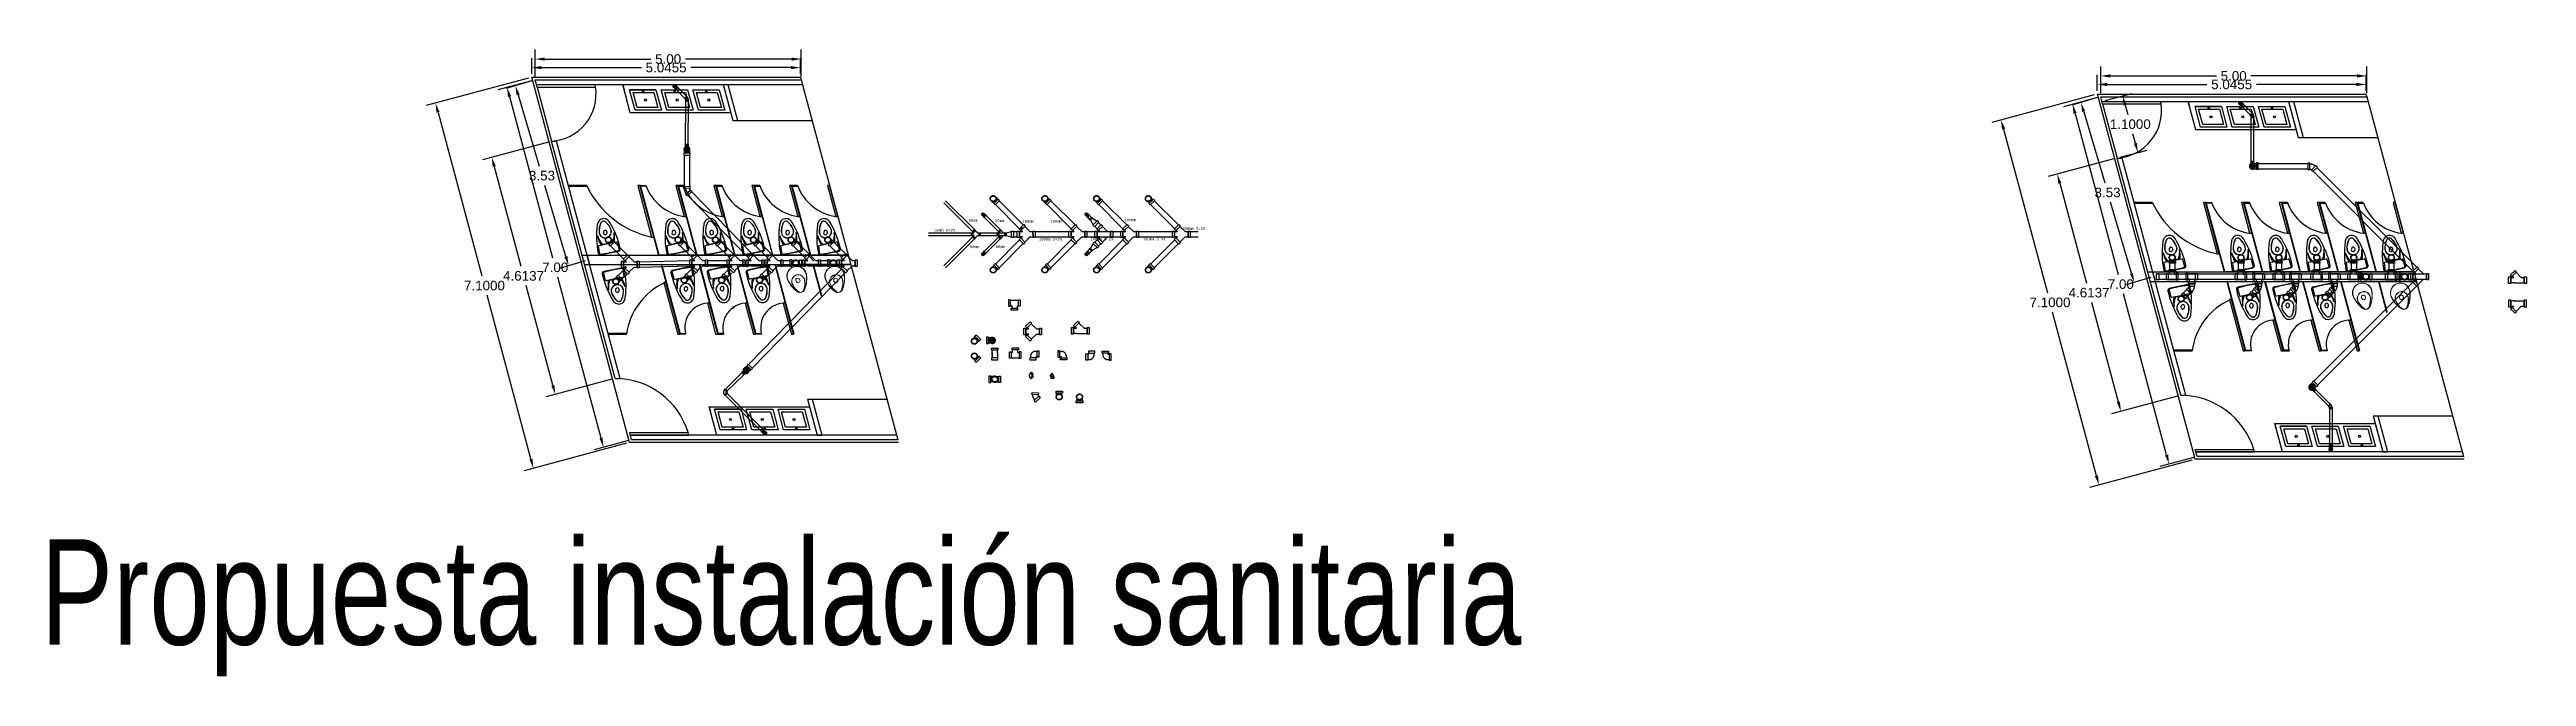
# Model space of a CAD drawing. Header units: millimetres. Extents: x 1263 to 1705, y 1248 to 1444.
# Drawn here: x 1443.97 to 1490.49, y 1247.77 to 1259.55 of the extents above; entities that cross this region are included whole.
import ezdxf
from ezdxf.enums import TextEntityAlignment as Align
from ezdxf.lldxf.tags import DXFTag

# ---------------------------------------------------------------- set-up
doc = ezdxf.new("R2010")
doc.units = ezdxf.units.MM
doc.header["$PDMODE"] = 34
doc.linetypes.add('CENTER', pattern=[2, 1.25, -0.25, 0.25, -0.25])
for name, color, linetype in [('IH', 170, 'Continuous'), ('MUEBLES', 43, 'Continuous'), ('PUERTAS', 2, 'Continuous'), ('sanitario', 3, 'Continuous')]:
    doc.layers.add(name, color=color, linetype=linetype)
doc.layers.add('MOVILIARIO SANITARIO', color=142, linetype='Continuous', lineweight=0)
doc.layers.add('POZO PLUVIAL', color=181, linetype='Continuous', lineweight=30)
doc.styles.add('ARRAY BASE$0$STYLE1', font='swissc.ttf', dxfattribs={"width": 0.9})
doc.styles.add('MONOTXT4', font='MONOTXT4.shx')
doc.styles.get("Standard").update_dxf_attribs({"font": 'arial.ttf'})
tags = doc.linetypes.add('ARRAY BASE$0$CACHE', pattern=[0.24, 0.12, -0.12]).pattern_tags.tags
tags[6:7] = [DXFTag(74, 4), DXFTag(75, 0), DXFTag(340, '0'), DXFTag(46, 1.0), DXFTag(50, 0.0), DXFTag(44, 0.0), DXFTag(45, 0.0)]
tags[4:5] = [DXFTag(74, 4), DXFTag(75, 0), DXFTag(340, '0'), DXFTag(46, 1.0), DXFTag(50, 0.0), DXFTag(44, 0.0), DXFTag(45, 0.0)]
doc.dimstyles.get("Standard").update_dxf_attribs({"dimtxt": 0.18, "dimasz": 0.18, "dimexe": 0.18, "dimexo": 0.0625, "dimgap": 0.09, "dimtad": 0, "dimtih": 1, "dimtoh": 1, "dimdec": 4, "dimzin": 0, "dimdsep": 46, "dimtxsty": 'Standard', "dimcen": 0.09, "dimadec": 0, "dimazin": 0, "dimtfac": 1, "dimtdec": 4, "dimtofl": 0, "dimtmove": 0, "dimatfit": 3, "dimfxl": 1, "dimtolj": 1, "dimtzin": 0, "dimarcsym": 0})

msp = doc.modelspace()

# ---------------------------------------------------------------- texts
at = {"insert": (1443.80184, 1250.35087), "char_height": 1.9808285, "attachment_point": 1, "style": 'ARRAY BASE$0$STYLE1'}
msp.add_mtext_dynamic_manual_height_columns('Propuesta instalación sanitaria', width=30.4055815, gutter_width=9.90414, heights=[1.95779], dxfattribs=at)
at = {"layer": 'IH', "color": 2, "style": 'MONOTXT4'}
for s, p in [('50mm S=2%%%', (1460.78072, 1256.15519)), ('50mm', (1461.32115, 1256.33855)), ('50mm', (1461.81418, 1256.33192)), ('100mm', (1462.34791, 1256.3228)), ('100mm', (1462.87393, 1256.32384)), ('100mm', (1464.26776, 1256.34948)), ('100mm S=2%%%', (1465.45926, 1256.1848)), ('50mm', (1461.33727, 1255.84297)), ('50mm', (1461.82315, 1255.84621)), ('100mm S=2%%%', (1462.76837, 1255.98511)), ('100mm S=2%%%', (1463.73476, 1255.99288)), ('100mm S=2%%%', (1464.71878, 1255.98696))]:
    msp.add_text(s, height=0.05, rotation=359.997934, dxfattribs=at).set_placement(p, align=Align.MIDDLE)

# ---------------------------------------------------------------- blocks, each defined once
blk = doc.blocks.new('*D230')
at = {"color": 0, "lineweight": -2, "transparency": 16777216}
for p, q in [((1453.09, 1259.042), (1453.09, 1259.549)), ((1453.27, 1259.369), (1455.264, 1259.369)), ((1457.905, 1259.369), (1455.911, 1259.369)), ((1458.085, 1259.042), (1458.085, 1259.549))]:
    blk.add_line(p, q, dxfattribs=at)
at = {"color": 0, "transparency": 16777216}
for points in [[(1453.27, 1259.399), (1453.27, 1259.339), (1453.09, 1259.369)], [(1457.905, 1259.399), (1457.905, 1259.339), (1458.085, 1259.369)]]:
    blk.add_solid(points, dxfattribs=at)
at = {"layer": 'Defpoints', "color": 0, "transparency": 16777216}
for p in [(1458.085, 1259.369), (1453.09, 1258.979), (1458.085, 1258.979)]:
    blk.add_point(p, dxfattribs=at)
at = {"color": 0, "transparency": 16777216, "insert": (1455.588, 1259.369), "char_height": 0.18, "attachment_point": 5}
blk.add_mtext('\\A1;5.00', dxfattribs=at)
blk = doc.blocks.new('*D231')
at = {"color": 0, "lineweight": -2, "transparency": 16777216}
for p, q in [((1453.03, 1258.963), (1452.388, 1258.791)), ((1452.609, 1258.664), (1453.419, 1255.639)), ((1454.327, 1252.25), (1453.517, 1255.275)), ((1454.841, 1252.202), (1454.2, 1252.03))]:
    blk.add_line(p, q, dxfattribs=at)
at = {"color": 0, "transparency": 16777216}
for points in [[(1452.638, 1258.672), (1452.58, 1258.656), (1452.562, 1258.838)], [(1454.356, 1252.258), (1454.298, 1252.242), (1454.374, 1252.076)]]:
    blk.add_solid(points, dxfattribs=at)
at = {"layer": 'Defpoints', "color": 0, "transparency": 16777216}
for p in [(1453.09, 1258.979), (1454.374, 1252.076), (1454.902, 1252.218)]:
    blk.add_point(p, dxfattribs=at)
at = {"color": 0, "transparency": 16777216, "insert": (1453.468, 1255.457), "char_height": 0.18, "attachment_point": 5}
blk.add_mtext('\\A1;7.00', dxfattribs=at)
blk = doc.blocks.new('*D232')
at = {"color": 0, "lineweight": -2, "transparency": 16777216}
for p, q in [((1453.03, 1258.961), (1452.547, 1258.819)), ((1452.77, 1258.697), (1453.165, 1257.361)), ((1453.667, 1255.662), (1453.273, 1256.997)), ((1454.029, 1255.581), (1453.546, 1255.438))]:
    blk.add_line(p, q, dxfattribs=at)
at = {"color": 0, "transparency": 16777216}
for points in [[(1452.799, 1258.706), (1452.742, 1258.689), (1452.719, 1258.87)], [(1453.696, 1255.67), (1453.639, 1255.653), (1453.718, 1255.489)]]:
    blk.add_solid(points, dxfattribs=at)
at = {"layer": 'Defpoints', "color": 0, "transparency": 16777216}
for p in [(1453.09, 1258.979), (1454.089, 1255.598), (1453.718, 1255.489)]:
    blk.add_point(p, dxfattribs=at)
at = {"color": 0, "transparency": 16777216, "insert": (1453.219, 1257.179), "char_height": 0.18, "attachment_point": 5}
blk.add_mtext('\\A1;3.53', dxfattribs=at)
blk = doc.blocks.new('*D229')
at = {"color": 0, "lineweight": -2, "transparency": 16777216}
for p, q in [((1453.027, 1259.09), (1453.027, 1259.389)), ((1458.073, 1259.09), (1458.073, 1259.389)), ((1453.207, 1259.209), (1455.085, 1259.209)), ((1457.893, 1259.209), (1456.014, 1259.209))]:
    blk.add_line(p, q, dxfattribs=at)
at = {"color": 0, "transparency": 16777216}
for points in [[(1453.207, 1259.239), (1453.207, 1259.179), (1453.027, 1259.209)], [(1457.893, 1259.239), (1457.893, 1259.179), (1458.073, 1259.209)]]:
    blk.add_solid(points, dxfattribs=at)
at = {"layer": 'Defpoints', "color": 0, "transparency": 16777216}
for p in [(1453.027, 1259.027), (1458.073, 1259.209), (1458.073, 1259.027)]:
    blk.add_point(p, dxfattribs=at)
at = {"color": 0, "transparency": 16777216, "insert": (1455.55, 1259.209), "char_height": 0.18, "attachment_point": 5}
blk.add_mtext('\\A1;5.0455', dxfattribs=at)
blk = doc.blocks.new('*D223')
at = {"color": 0, "lineweight": -2, "transparency": 16777216}
for p, q in [((1452.967, 1259.011), (1451.045, 1258.496)), ((1451.266, 1258.369), (1452.089, 1255.296)), ((1453.01, 1251.859), (1452.187, 1254.932)), ((1454.804, 1252.153), (1452.883, 1251.638))]:
    blk.add_line(p, q, dxfattribs=at)
at = {"color": 0, "transparency": 16777216}
for points in [[(1451.295, 1258.377), (1451.237, 1258.361), (1451.219, 1258.543)], [(1453.039, 1251.867), (1452.981, 1251.851), (1453.057, 1251.685)]]:
    blk.add_solid(points, dxfattribs=at)
at = {"layer": 'Defpoints', "color": 0, "transparency": 16777216}
for p in [(1453.027, 1259.027), (1454.865, 1252.169), (1453.057, 1251.685)]:
    blk.add_point(p, dxfattribs=at)
at = {"color": 0, "transparency": 16777216, "insert": (1452.138, 1255.114), "char_height": 0.18, "attachment_point": 5}
blk.add_mtext('\\A1;7.1000', dxfattribs=at)
blk = doc.blocks.new('*D224')
at = {"color": 0, "lineweight": -2, "transparency": 16777216}
for p, q in [((1453.338, 1257.81), (1452.101, 1257.479)), ((1452.321, 1257.352), (1452.823, 1255.479)), ((1453.422, 1253.243), (1452.921, 1255.115)), ((1454.533, 1253.354), (1453.295, 1253.022))]:
    blk.add_line(p, q, dxfattribs=at)
at = {"color": 0, "transparency": 16777216}
for points in [[(1452.35, 1257.359), (1452.292, 1257.344), (1452.275, 1257.525)], [(1453.451, 1253.251), (1453.393, 1253.235), (1453.469, 1253.069)]]:
    blk.add_solid(points, dxfattribs=at)
at = {"layer": 'Defpoints', "color": 0, "transparency": 16777216}
for p in [(1453.399, 1257.827), (1454.593, 1253.37), (1453.469, 1253.069)]:
    blk.add_point(p, dxfattribs=at)
at = {"color": 0, "transparency": 16777216, "insert": (1452.872, 1255.297), "char_height": 0.18, "attachment_point": 5}
blk.add_mtext('\\A1;4.6137', dxfattribs=at)
blk = doc.blocks.new('codo 90 100mm sup')
at = {"linetype": 'CENTER'}
blk.add_lwpolyline([(0.01, -0.035), (-0.11, -0.035), (-0.11, 0), (0.01, 0)], close=True, dxfattribs=at)
for points in [[(-0.1, -0.083), (-0.1, -0.035)], [(0, -0.083), (0, -0.035)]]:
    blk.add_lwpolyline(points, dxfattribs=at)
for radius in [0.0561, 0.0506]:
    blk.add_circle((-0.05, -0.109), radius, dxfattribs=at)
blk = doc.blocks.new('tee arriba')
at = {"linetype": 'CENTER'}
for points in [[(155.533, 499.231), (155.413, 499.231), (155.413, 499.266), (155.533, 499.266)], [(155.533, 499.083), (155.413, 499.083), (155.413, 499.048), (155.533, 499.048)]]:
    blk.add_lwpolyline(points, close=True, dxfattribs=at)
for points in [[(155.423, 499.183), (155.423, 499.231)], [(155.423, 499.183), (155.423, 499.083)], [(155.523, 499.183), (155.523, 499.231)], [(155.523, 499.183), (155.523, 499.083)]]:
    blk.add_lwpolyline(points, dxfattribs=at)
for start, end in [(153.0417, 206.9603), (333.0479, 26.9541)]:
    blk.add_arc((155.473, 499.157), 0.0561, start, end, dxfattribs=at)
blk = doc.blocks.new('coladera 100mm')
at = {"color": 7}
for p, q in [((149.831, 499.954), (149.829, 499.915)), ((149.831, 499.954), (149.829, 499.915)), ((149.841, 499.965), (149.838, 499.903)), ((149.841, 499.965), (149.838, 499.903)), ((149.852, 499.971), (149.848, 499.897)), ((149.852, 499.971), (149.848, 499.897)), ((149.862, 499.973), (149.858, 499.894)), ((149.862, 499.973), (149.858, 499.894)), ((149.872, 499.972), (149.868, 499.893)), ((149.872, 499.972), (149.868, 499.893)), ((149.882, 499.969), (149.878, 499.895)), ((149.882, 499.969), (149.878, 499.895)), ((149.891, 499.963), (149.888, 499.901)), ((149.891, 499.963), (149.888, 499.901)), ((149.901, 499.951), (149.899, 499.912)), ((149.901, 499.951), (149.899, 499.912))]:
    blk.add_line(p, q, dxfattribs=at)
at = {"linetype": 'CENTER'}
for points in [[(149.889, 499.882), (149.94, 499.883)], [(149.892, 499.982), (149.94, 499.983)]]:
    blk.add_lwpolyline(points, dxfattribs=at)
blk.add_lwpolyline([(149.975, 499.993), (149.975, 499.873), (149.94, 499.873), (149.94, 499.993)], close=True, dxfattribs=at)
for radius in [0.0561, 0.0506]:
    blk.add_circle((149.865, 499.933), radius, dxfattribs=at)
blk.add_circle((149.865, 499.933), 0.05)
at = {"color": 7}
for radius in [0.05, 0.045]:
    blk.add_circle((149.865, 499.933), radius, dxfattribs=at)
at = {"color": 9}
blk.add_circle((149.865, 499.933), 0.045, dxfattribs=at)
at = {"color": 7}
for start, end in [(148.2883, 206.1984), (148.2883, 206.1984), (328.2883, 26.1984), (328.2883, 26.1984)]:
    blk.add_arc((149.865, 499.933), 0.04, start, end, dxfattribs=at)
blk = doc.blocks.new('yee 4pulg')
blk.add_line((1462.364, 1254.203), (1462.338, 1254.177))
at = {"linetype": 'CENTER'}
for points in [[(1462.267, 1254.313), (1462.308, 1254.313), (1462.308, 1254.191), (1462.267, 1254.191)], [(1462.388, 1254.436), (1462.417, 1254.407), (1462.331, 1254.321), (1462.302, 1254.35)], [(1462.388, 1254.07), (1462.417, 1254.099), (1462.331, 1254.185), (1462.302, 1254.156)], [(1462.562, 1254.313), (1462.603, 1254.313), (1462.603, 1254.192), (1462.562, 1254.192)]]:
    blk.add_lwpolyline(points, close=True, dxfattribs=at)
for points in [[(1462.364, 1254.203), (1462.308, 1254.203), (1462.308, 1254.303), (1462.364, 1254.303), (1462.338, 1254.329)], [(1462.409, 1254.399), (1462.506, 1254.303), (1462.562, 1254.303), (1462.562, 1254.203)], [(1462.409, 1254.106), (1462.506, 1254.203), (1462.563, 1254.203)]]:
    blk.add_lwpolyline(points)
for points in [[(1462.338, 1254.329), (1462.364, 1254.303)], [(1462.339, 1254.177), (1462.365, 1254.203)], [(1462.409, 1254.399), (1462.506, 1254.303)], [(1462.409, 1254.106), (1462.506, 1254.203)]]:
    blk.add_lwpolyline(points, dxfattribs=at)
blk = doc.blocks.new('tee 4 pulg der')
at = {"linetype": 'CENTER'}
for points in [[(1462.139, 1253.891), (1462.019, 1253.891), (1462.019, 1253.926), (1462.139, 1253.926)], [(1462.139, 1253.743), (1462.019, 1253.743), (1462.019, 1253.708), (1462.139, 1253.708)], [(1462.178, 1253.757), (1462.178, 1253.877), (1462.213, 1253.877), (1462.213, 1253.757)]]:
    blk.add_lwpolyline(points, close=True, dxfattribs=at)
for points in [[(1462.029, 1253.891), (1462.029, 1253.743)], [(1462.129, 1253.867), (1462.129, 1253.891)], [(1462.129, 1253.867), (1462.178, 1253.867)], [(1462.129, 1253.767), (1462.129, 1253.743)], [(1462.129, 1253.767), (1462.178, 1253.767)]]:
    blk.add_lwpolyline(points, dxfattribs=at)
blk = doc.blocks.new('yee 45º')
at = {"linetype": 'CENTER'}
for points in [[(1458.089, 1255.584), (1458.129, 1255.584), (1458.129, 1255.463), (1458.089, 1255.463)], [(1458.21, 1255.707), (1458.238, 1255.679), (1458.152, 1255.593), (1458.124, 1255.621)], [(1458.384, 1255.585), (1458.424, 1255.585), (1458.425, 1255.463), (1458.384, 1255.463)]]:
    blk.add_lwpolyline(points, close=True, dxfattribs=at)
for points in [[(1458.186, 1255.475), (1458.129, 1255.475), (1458.129, 1255.575), (1458.186, 1255.575), (1458.16, 1255.6)], [(1458.231, 1255.671), (1458.327, 1255.575), (1458.384, 1255.575), (1458.384, 1255.475)], [(1458.186, 1255.475), (1458.327, 1255.475), (1458.385, 1255.475)]]:
    blk.add_lwpolyline(points)
blk = doc.blocks.new('tee arriba 4 pulg')
at = {"linetype": 'CENTER'}
for points in [[(1461.782, 1253.43), (1461.662, 1253.43), (1461.662, 1253.465), (1461.782, 1253.465)], [(1461.782, 1253.282), (1461.662, 1253.282), (1461.662, 1253.247), (1461.782, 1253.247)]]:
    blk.add_lwpolyline(points, close=True, dxfattribs=at)
for points in [[(1461.672, 1253.381), (1461.672, 1253.43)], [(1461.672, 1253.33), (1461.672, 1253.282)], [(1461.772, 1253.381), (1461.772, 1253.43)], [(1461.772, 1253.33), (1461.772, 1253.282)]]:
    blk.add_lwpolyline(points, dxfattribs=at)
for radius in [0.0561, 0.0506]:
    blk.add_circle((1461.722, 1253.356), radius, dxfattribs=at)
for start, end in [(153.0417, 206.9603), (333.0479, 26.9541)]:
    blk.add_arc((1461.722, 1253.356), 0.0561, start, end, dxfattribs=at)
blk = doc.blocks.new('*D262')
at = {"color": 0, "lineweight": -2, "transparency": 16777216}
for p, q in [((1482.493, 1258.726), (1482.493, 1259.233)), ((1482.673, 1259.053), (1484.668, 1259.053)), ((1487.309, 1259.053), (1485.314, 1259.053)), ((1487.489, 1258.726), (1487.489, 1259.233))]:
    blk.add_line(p, q, dxfattribs=at)
at = {"color": 0, "transparency": 16777216}
for points in [[(1482.673, 1259.083), (1482.673, 1259.023), (1482.493, 1259.053)], [(1487.309, 1259.083), (1487.309, 1259.023), (1487.489, 1259.053)]]:
    blk.add_solid(points, dxfattribs=at)
at = {"layer": 'Defpoints', "color": 0, "transparency": 16777216}
for p in [(1487.489, 1259.053), (1482.493, 1258.663), (1487.489, 1258.663)]:
    blk.add_point(p, dxfattribs=at)
at = {"color": 0, "transparency": 16777216, "insert": (1484.991, 1259.053), "char_height": 0.18, "attachment_point": 5}
blk.add_mtext('\\A1;5.00', dxfattribs=at)
blk = doc.blocks.new('*D263')
at = {"color": 0, "lineweight": -2, "transparency": 16777216}
for p, q in [((1482.433, 1258.647), (1481.792, 1258.475)), ((1482.012, 1258.348), (1482.823, 1255.323)), ((1483.731, 1251.934), (1482.92, 1254.959)), ((1484.245, 1251.885), (1483.603, 1251.714))]:
    blk.add_line(p, q, dxfattribs=at)
at = {"color": 0, "transparency": 16777216}
for points in [[(1482.041, 1258.356), (1481.983, 1258.34), (1481.965, 1258.522)], [(1483.76, 1251.942), (1483.702, 1251.926), (1483.777, 1251.76)]]:
    blk.add_solid(points, dxfattribs=at)
at = {"layer": 'Defpoints', "color": 0, "transparency": 16777216}
for p in [(1482.493, 1258.663), (1484.305, 1251.902), (1483.777, 1251.76)]:
    blk.add_point(p, dxfattribs=at)
at = {"color": 0, "transparency": 16777216, "insert": (1482.871, 1255.141), "char_height": 0.18, "attachment_point": 5}
blk.add_mtext('\\A1;7.00', dxfattribs=at)
blk = doc.blocks.new('*D264')
at = {"color": 0, "lineweight": -2, "transparency": 16777216}
for p, q in [((1482.433, 1258.645), (1481.95, 1258.503)), ((1482.174, 1258.381), (1482.568, 1257.045)), ((1483.071, 1255.346), (1482.676, 1256.681)), ((1483.432, 1255.265), (1482.949, 1255.122))]:
    blk.add_line(p, q, dxfattribs=at)
at = {"color": 0, "transparency": 16777216}
for points in [[(1482.202, 1258.39), (1482.145, 1258.373), (1482.123, 1258.554)], [(1483.099, 1255.354), (1483.042, 1255.337), (1483.122, 1255.173)]]:
    blk.add_solid(points, dxfattribs=at)
at = {"layer": 'Defpoints', "color": 0, "transparency": 16777216}
for p in [(1482.493, 1258.663), (1483.122, 1255.173), (1483.492, 1255.282)]:
    blk.add_point(p, dxfattribs=at)
at = {"color": 0, "transparency": 16777216, "insert": (1482.622, 1256.863), "char_height": 0.18, "attachment_point": 5}
blk.add_mtext('\\A1;3.53', dxfattribs=at)
blk = doc.blocks.new('*D266')
at = {"color": 0, "lineweight": -2, "transparency": 16777216}
for p, q in [((1482.578, 1258.589), (1483.08, 1258.724)), ((1482.953, 1258.503), (1483, 1258.328)), ((1483.144, 1257.789), (1483.097, 1257.964)), ((1482.862, 1257.527), (1483.365, 1257.661))]:
    blk.add_line(p, q, dxfattribs=at)
at = {"color": 0, "transparency": 16777216}
for points in [[(1482.982, 1258.511), (1482.924, 1258.496), (1482.906, 1258.677)], [(1483.173, 1257.796), (1483.115, 1257.781), (1483.191, 1257.615)]]:
    blk.add_solid(points, dxfattribs=at)
at = {"layer": 'Defpoints', "color": 0, "transparency": 16777216}
for p in [(1482.517, 1258.573), (1482.802, 1257.511), (1483.191, 1257.615)]:
    blk.add_point(p, dxfattribs=at)
at = {"color": 0, "transparency": 16777216, "insert": (1483.049, 1258.146), "char_height": 0.18, "attachment_point": 5}
blk.add_mtext('\\A1;1.1000', dxfattribs=at)
blk = doc.blocks.new('*D267')
at = {"color": 0, "lineweight": -2, "transparency": 16777216}
for p, q in [((1482.43, 1258.774), (1482.43, 1259.073)), ((1482.61, 1258.893), (1484.489, 1258.893)), ((1487.296, 1258.893), (1485.417, 1258.893)), ((1487.476, 1258.774), (1487.476, 1259.073))]:
    blk.add_line(p, q, dxfattribs=at)
at = {"color": 0, "transparency": 16777216}
for points in [[(1482.61, 1258.923), (1482.61, 1258.863), (1482.43, 1258.893)], [(1487.296, 1258.923), (1487.296, 1258.863), (1487.476, 1258.893)]]:
    blk.add_solid(points, dxfattribs=at)
at = {"layer": 'Defpoints', "color": 0, "transparency": 16777216}
for p in [(1487.476, 1258.893), (1482.43, 1258.711), (1487.476, 1258.711)]:
    blk.add_point(p, dxfattribs=at)
at = {"color": 0, "transparency": 16777216, "insert": (1484.953, 1258.893), "char_height": 0.18, "attachment_point": 5}
blk.add_mtext('\\A1;5.0455', dxfattribs=at)
blk = doc.blocks.new('*D268')
at = {"color": 0, "lineweight": -2, "transparency": 16777216}
for p, q in [((1482.37, 1258.695), (1480.448, 1258.18)), ((1480.669, 1258.053), (1481.492, 1254.98)), ((1482.413, 1251.543), (1481.59, 1254.616)), ((1484.208, 1251.837), (1482.286, 1251.322))]:
    blk.add_line(p, q, dxfattribs=at)
at = {"color": 0, "transparency": 16777216}
for points in [[(1480.698, 1258.061), (1480.64, 1258.045), (1480.622, 1258.227)], [(1482.442, 1251.551), (1482.384, 1251.535), (1482.46, 1251.369)]]:
    blk.add_solid(points, dxfattribs=at)
at = {"layer": 'Defpoints', "color": 0, "transparency": 16777216}
for p in [(1482.43, 1258.711), (1484.268, 1251.853), (1482.46, 1251.369)]:
    blk.add_point(p, dxfattribs=at)
at = {"color": 0, "transparency": 16777216, "insert": (1481.541, 1254.798), "char_height": 0.18, "attachment_point": 5}
blk.add_mtext('\\A1;7.1000', dxfattribs=at)
blk = doc.blocks.new('*D269')
at = {"color": 0, "lineweight": -2, "transparency": 16777216}
for p, q in [((1482.742, 1257.494), (1481.504, 1257.163)), ((1481.725, 1257.036), (1482.226, 1255.163)), ((1482.826, 1252.927), (1482.324, 1254.799)), ((1483.936, 1253.038), (1482.698, 1252.706))]:
    blk.add_line(p, q, dxfattribs=at)
at = {"color": 0, "transparency": 16777216}
for points in [[(1481.754, 1257.043), (1481.696, 1257.028), (1481.678, 1257.209)], [(1482.855, 1252.935), (1482.797, 1252.919), (1482.872, 1252.753)]]:
    blk.add_solid(points, dxfattribs=at)
at = {"layer": 'Defpoints', "color": 0, "transparency": 16777216}
for p in [(1482.802, 1257.511), (1483.996, 1253.054), (1482.872, 1252.753)]:
    blk.add_point(p, dxfattribs=at)
at = {"color": 0, "transparency": 16777216, "insert": (1482.275, 1254.981), "char_height": 0.18, "attachment_point": 5}
blk.add_mtext('\\A1;4.6137', dxfattribs=at)
blk = doc.blocks.new('codo 45 4 pulg')
at = {"linetype": 'CENTER'}
for points in [[(1462.54, 1253.062), (1462.42, 1253.068), (1462.422, 1253.108), (1462.542, 1253.102)], [(1462.576, 1253.006), (1462.488, 1252.925), (1462.461, 1252.955), (1462.55, 1253.035)]]:
    blk.add_lwpolyline(points, close=True, dxfattribs=at)
for radius, start, end in [(0.196, 183.0889, 216.3998), (0.0975, 189.0853, 210.4054)]:
    blk.add_arc((1462.626, 1253.078), radius, start, end, dxfattribs=at)
blk = doc.blocks.new('codo 45 50mm')
at = {"linetype": 'CENTER', "elevation": 0}
for points in [[(1456.189, 1258.052), (1456.231, 1258.094), (1456.217, 1258.108), (1456.174, 1258.066)], [(1456.194, 1258.019), (1456.254, 1258.019), (1456.254, 1258.039), (1456.194, 1258.039)]]:
    blk.add_lwpolyline(points, close=True, dxfattribs=at)
at = {"linetype": 'CENTER'}
for radius, start, end in [(0.0487, 11.7391, 33.0591), (0.0982, 5.7446, 39.0556)]:
    blk.add_arc((1456.151, 1258.029), radius, start, end, dxfattribs=at)
blk = doc.blocks.new('codo 90 50mm')
at = {"linetype": 'CENTER'}
blk.add_lwpolyline([(1457.452, 1253.093), (1457.442, 1253.082, 0.414214), (1457.442, 1253.012), (1457.452, 1253.001)], format="xyb", dxfattribs=at)
for points in [[(1457.449, 1253.096), (1457.463, 1253.11), (1457.505, 1253.068), (1457.491, 1253.054)], [(1457.491, 1253.04), (1457.505, 1253.026), (1457.463, 1252.984), (1457.449, 1252.998)]]:
    blk.add_lwpolyline(points, close=True, dxfattribs=at)
for points in [[(1457.477, 1253.047), (1457.488, 1253.057)], [(1457.488, 1253.037), (1457.477, 1253.047)]]:
    blk.add_lwpolyline(points, dxfattribs=at)

# ---------------------------------------------------------------- dimensions: what is measured, and where the dimension line sits
for p1, p2, distance, picture, middle in [((1453.027055, 1259.027481), (1458.072508, 1259.027481), 0.181492, '*D229', (1455.549782, 1259.208973)), ((1453.02706, 1259.02748), (1454.86467, 1252.16941), -1.87182, '*D223', (1452.13783, 1255.11398)), ((1482.430342, 1258.711453), (1487.475794, 1258.711453), 0.181492, '*D267', (1484.953068, 1258.892945)), ((1482.43034, 1258.71145), (1484.26796, 1251.85338), -1.87182, '*D268', (1481.54111, 1254.79795)), ((1482.5174, 1258.57316), (1482.8021, 1257.51064), 0.40256, '*D266', (1483.04859, 1258.14609)), ((1453.39881, 1257.82667), (1454.59291, 1253.37022), -1.16363, '*D224', (1452.87188, 1255.29727)), ((1482.8021, 1257.51064), (1483.9962, 1253.05419), -1.16363, '*D269', (1482.27516, 1254.98125))]:
    dim = msp.add_aligned_dim(p1=p1, p2=p2, distance=distance, dimstyle='Standard')
    dim.commit()
    dim.dimension.update_dxf_attribs({"geometry": picture, "text_midpoint": middle})
for p1, p2, distance, picture, middle in [((1453.09, 1258.97918), (1458.08548, 1258.97918), 0.38955, '*D230', (1455.58774, 1259.36873)), ((1453.09, 1258.97918), (1454.90173, 1252.2177), -0.54644, '*D231', (1453.46804, 1255.45702)), ((1453.09, 1258.97918), (1454.08904, 1255.59844), -0.38645, '*D232', (1453.21891, 1257.1793)), ((1482.49328, 1258.66316), (1487.48877, 1258.66316), 0.38955, '*D262', (1484.99103, 1259.0527)), ((1482.49328, 1258.66316), (1484.30502, 1251.90168), -0.54644, '*D263', (1482.87133, 1255.14099)), ((1482.49328, 1258.66316), (1483.49232, 1255.28242), -0.38645, '*D264', (1482.62219, 1256.86327))]:
    dim = msp.add_aligned_dim(p1=p1, p2=p2, distance=distance, dimstyle='Standard', override={"dimdec": 2})
    dim.commit()
    dim.dimension.update_dxf_attribs({"geometry": picture, "text_midpoint": middle})

# ---------------------------------------------------------------- linework, layer by layer
for p, q in [((1453.11411, 1258.88918), (1453.09, 1258.97918)), ((1453.09, 1258.97918), (1458.08548, 1258.97918)), ((1453.11411, 1258.88918), (1458.10966, 1258.88918)), ((1453.11411, 1258.88918), (1454.21411, 1258.88918)), ((1453.12617, 1258.84418), (1453.11411, 1258.88918)), ((1453.12617, 1258.84418), (1454.22617, 1258.84418)), ((1453.12617, 1258.84418), (1453.39881, 1257.82667)), ((1454.22617, 1258.84418), (1454.21411, 1258.88918)), ((1456.61958, 1258.88918), (1456.80117, 1258.21315)), ((1456.70958, 1258.88918), (1456.89117, 1258.21315)), ((1482.5174, 1258.57316), (1482.49328, 1258.66316)), ((1482.49328, 1258.66316), (1487.48877, 1258.66316)), ((1482.5174, 1258.57316), (1487.51294, 1258.57316)), ((1482.5174, 1258.57316), (1483.6174, 1258.57316)), ((1482.52946, 1258.52816), (1482.5174, 1258.57316)), ((1482.52946, 1258.52816), (1483.62946, 1258.52816)), ((1482.52946, 1258.52816), (1482.8021, 1257.51064)), ((1483.62946, 1258.52816), (1483.6174, 1258.57316)), ((1486.02287, 1258.57316), (1486.20446, 1257.89712)), ((1486.11287, 1258.57316), (1486.29446, 1257.89712)), ((1456.80117, 1258.21315), (1456.89117, 1258.21315)), ((1456.89117, 1258.21315), (1458.29125, 1258.21315)), ((1454.59291, 1253.37022), (1453.39881, 1257.82667)), ((1453.39881, 1257.82667), (1453.49199, 1257.82667)), ((1454.68609, 1253.37022), (1453.49199, 1257.82667)), ((1483.9962, 1253.05419), (1482.8021, 1257.51064)), ((1482.8021, 1257.51064), (1482.89527, 1257.51064)), ((1484.08937, 1253.05419), (1482.89527, 1257.51064)), ((1486.20446, 1257.89712), (1486.29446, 1257.89712)), ((1486.29446, 1257.89712), (1487.69454, 1257.89712)), ((1454.0584, 1256.99244), (1453.71552, 1256.99244)), ((1453.7188, 1256.98018), (1454.06169, 1256.98018)), ((1454.06169, 1256.98018), (1454.0584, 1256.99244)), ((1455.01993, 1256.99244), (1455.27796, 1256.02631)), ((1455.0584, 1256.99244), (1455.40868, 1255.68844)), ((1455.42051, 1255.68844), (1455.0711, 1256.99244)), ((1455.77055, 1256.99244), (1456.12083, 1255.68844)), ((1455.78325, 1256.99244), (1455.77055, 1256.99244)), ((1455.88325, 1256.99244), (1455.78325, 1256.99244)), ((1456.13266, 1255.68844), (1455.78325, 1256.99244)), ((1455.78325, 1256.99244), (1455.78654, 1256.98018)), ((1455.78654, 1256.98018), (1455.88654, 1256.98018)), ((1455.88325, 1256.99244), (1455.88654, 1256.98018)), ((1456.4827, 1256.99244), (1456.83298, 1255.68844)), ((1456.4954, 1256.99244), (1456.4827, 1256.99244)), ((1456.5954, 1256.99244), (1456.4954, 1256.99244)), ((1456.84481, 1255.68844), (1456.4954, 1256.99244)), ((1456.4954, 1256.99244), (1456.49869, 1256.98018)), ((1456.49869, 1256.98018), (1456.59869, 1256.98018)), ((1456.5954, 1256.99244), (1456.59869, 1256.98018)), ((1457.19485, 1256.99244), (1457.54513, 1255.68844)), ((1457.20755, 1256.99244), (1457.19485, 1256.99244)), ((1457.30755, 1256.99244), (1457.20755, 1256.99244)), ((1457.55696, 1255.68844), (1457.20755, 1256.99244)), ((1457.20755, 1256.99244), (1457.21084, 1256.98018)), ((1457.21084, 1256.98018), (1457.31084, 1256.98018)), ((1457.30755, 1256.99244), (1457.31084, 1256.98018)), ((1457.907, 1256.99244), (1458.25728, 1255.68844)), ((1457.9197, 1256.99244), (1457.907, 1256.99244)), ((1458.0197, 1256.99244), (1457.9197, 1256.99244)), ((1458.26911, 1255.68844), (1457.9197, 1256.99244)), ((1457.9197, 1256.99244), (1457.92299, 1256.98018)), ((1457.92299, 1256.98018), (1458.02299, 1256.98018)), ((1458.0197, 1256.99244), (1458.02299, 1256.98018)), ((1483.46169, 1256.67642), (1483.1188, 1256.67642)), ((1483.12209, 1256.66415), (1483.46497, 1256.66415)), ((1483.46497, 1256.66415), (1483.46169, 1256.67642)), ((1484.42322, 1256.67642), (1484.68125, 1255.71028)), ((1484.46169, 1256.67642), (1484.81196, 1255.37242)), ((1484.82379, 1255.37242), (1484.47439, 1256.67642)), ((1485.17384, 1256.67642), (1485.52411, 1255.37242)), ((1485.18654, 1256.67642), (1485.17384, 1256.67642)), ((1485.28654, 1256.67642), (1485.18654, 1256.67642)), ((1485.53594, 1255.37242), (1485.18654, 1256.67642)), ((1485.18654, 1256.67642), (1485.18982, 1256.66415)), ((1485.18982, 1256.66415), (1485.28982, 1256.66415)), ((1485.28654, 1256.67642), (1485.28982, 1256.66415)), ((1485.88599, 1256.67642), (1486.23626, 1255.37242)), ((1485.89869, 1256.67642), (1485.88599, 1256.67642)), ((1485.99869, 1256.67642), (1485.89869, 1256.67642)), ((1486.24809, 1255.37242), (1485.89869, 1256.67642)), ((1485.89869, 1256.67642), (1485.90197, 1256.66415)), ((1485.90197, 1256.66415), (1486.00197, 1256.66415)), ((1485.99869, 1256.67642), (1486.00197, 1256.66415)), ((1486.59814, 1256.67642), (1486.94841, 1255.37242)), ((1486.61084, 1256.67642), (1486.59814, 1256.67642)), ((1486.71084, 1256.67642), (1486.61084, 1256.67642)), ((1486.96024, 1255.37242), (1486.61084, 1256.67642)), ((1486.61084, 1256.67642), (1486.61413, 1256.66415)), ((1486.61413, 1256.66415), (1486.71413, 1256.66415)), ((1486.71084, 1256.67642), (1486.71413, 1256.66415)), ((1487.31029, 1256.67642), (1487.66057, 1255.37242)), ((1487.32299, 1256.67642), (1487.31029, 1256.67642)), ((1487.42299, 1256.67642), (1487.32299, 1256.67642)), ((1487.67239, 1255.37242), (1487.32299, 1256.67642)), ((1487.32299, 1256.67642), (1487.32628, 1256.66415)), ((1487.32628, 1256.66415), (1487.42628, 1256.66415)), ((1487.42299, 1256.67642), (1487.42628, 1256.66415)), ((1453.97175, 1255.68844), (1458.96943, 1255.68844)), ((1454.06492, 1255.68844), (1454.11315, 1255.50844)), ((1456.12083, 1255.68844), (1455.40868, 1255.68844)), ((1456.83298, 1255.68844), (1456.12083, 1255.68844)), ((1457.54513, 1255.68844), (1456.83298, 1255.68844)), ((1458.25728, 1255.68844), (1457.54513, 1255.68844)), ((1458.96943, 1255.68844), (1458.25728, 1255.68844)), ((1454.01998, 1255.50844), (1458.99361, 1255.50844)), ((1456.16819, 1255.50844), (1456.51846, 1254.20444)), ((1456.88034, 1255.50844), (1457.23061, 1254.20444)), ((1457.24244, 1254.20444), (1456.89304, 1255.50844)), ((1457.59249, 1255.50844), (1457.94276, 1254.20444)), ((1457.95459, 1254.20444), (1457.60519, 1255.50844)), ((1459.01778, 1255.50844), (1458.01778, 1255.50844)), ((1458.30464, 1255.50844), (1458.46029, 1254.92899)), ((1458.4726, 1254.92899), (1458.31734, 1255.50844)), ((1483.37503, 1255.37242), (1488.37272, 1255.37242)), ((1483.42326, 1255.19242), (1488.39689, 1255.19242)), ((1483.46821, 1255.37242), (1483.51644, 1255.19242)), ((1485.52411, 1255.37242), (1484.81196, 1255.37242)), ((1486.23626, 1255.37242), (1485.52411, 1255.37242)), ((1485.57147, 1255.19242), (1485.92175, 1253.88842)), ((1486.94841, 1255.37242), (1486.23626, 1255.37242)), ((1486.28362, 1255.19242), (1486.6339, 1253.88842)), ((1486.64573, 1253.88842), (1486.29632, 1255.19242)), ((1487.66057, 1255.37242), (1486.94841, 1255.37242)), ((1486.99577, 1255.19242), (1487.34605, 1253.88842)), ((1487.35788, 1253.88842), (1487.00847, 1255.19242)), ((1488.42107, 1255.19242), (1487.42107, 1255.19242)), ((1488.37272, 1255.37242), (1487.66057, 1255.37242)), ((1487.70793, 1255.19242), (1487.86358, 1254.61296)), ((1487.87589, 1254.61296), (1487.72063, 1255.19242)), ((1458.46029, 1254.92899), (1458.4726, 1254.92899)), ((1456.62701, 1254.21671), (1456.52701, 1254.21671)), ((1487.86358, 1254.61296), (1487.87589, 1254.61296)), ((1486.03029, 1253.90068), (1485.93029, 1253.90068)), ((1454.59291, 1253.37022), (1454.68609, 1253.37022)), ((1456.35977, 1252.83896), (1456.37271, 1252.79067)), ((1458.20588, 1252.98374), (1458.38748, 1252.3077)), ((1458.20588, 1252.98374), (1458.29588, 1252.98374)), ((1458.29588, 1252.98374), (1458.47748, 1252.3077)), ((1458.29588, 1252.98374), (1459.69596, 1252.98374)), ((1483.9962, 1253.05419), (1484.08937, 1253.05419)), ((1454.90173, 1252.2177), (1454.86556, 1252.3527)), ((1454.86556, 1252.3527), (1455.96556, 1252.3527)), ((1454.87761, 1252.3077), (1454.86556, 1252.3527)), ((1455.97761, 1252.3077), (1455.96556, 1252.3527)), ((1485.76306, 1252.52294), (1485.776, 1252.47464)), ((1487.60917, 1252.66771), (1487.79076, 1251.99168)), ((1487.60917, 1252.66771), (1487.69917, 1252.66771)), ((1487.69917, 1252.66771), (1487.88076, 1251.99168)), ((1487.69917, 1252.66771), (1489.09925, 1252.66771)), ((1454.87761, 1252.3077), (1455.97761, 1252.3077)), ((1459.87755, 1252.3077), (1454.90173, 1252.3077)), ((1459.90173, 1252.2177), (1454.90173, 1252.2177)), ((1458.38748, 1252.3077), (1458.47748, 1252.3077)), ((1484.30502, 1251.90168), (1484.26884, 1252.03668)), ((1484.26884, 1252.03668), (1485.36884, 1252.03668)), ((1484.2809, 1251.99168), (1484.26884, 1252.03668)), ((1484.2809, 1251.99168), (1485.3809, 1251.99168)), ((1489.28084, 1251.99168), (1484.30502, 1251.99168)), ((1489.30502, 1251.90168), (1484.30502, 1251.90168)), ((1485.3809, 1251.99168), (1485.36884, 1252.03668)), ((1487.79076, 1251.99168), (1487.88076, 1251.99168))]:
    msp.add_line(p, q)
at = {"color": 2}
for p, q in [((1461.33245, 1256.05419), (1461.31969, 1256.04143)), ((1461.81807, 1256.05403), (1461.80531, 1256.04127)), ((1461.93338, 1256.05361), (1462.03365, 1256.02873)), ((1461.93354, 1256.10361), (1462.03365, 1256.12861)), ((1463.51894, 1256.34458), (1463.57219, 1256.25619)), ((1463.55431, 1256.37999), (1463.6427, 1256.32692)), ((1462.24226, 1256.0286), (1462.21645, 1256.00279)), ((1463.21351, 1256.02856), (1463.1877, 1256.00275)), ((1463.51892, 1255.81253), (1463.57218, 1255.90091)), ((1463.55429, 1255.77712), (1463.64268, 1255.83018)), ((1463.69971, 1256.02855), (1463.6739, 1256.00274)), ((1464.18476, 1256.02853), (1464.15895, 1256.00272)), ((1465.15601, 1256.02849), (1465.1302, 1256.00268))]:
    msp.add_line(p, q, dxfattribs=at)
at = {"color": 240, "linetype": 'ARRAY BASE$0$CACHE', "true_color": 0xed1f24}
for points in [[(1459.91467, 1252.16941), (1454.86467, 1252.16941), (1454.85173, 1252.2177), (1453.02706, 1259.02748), (1458.07251, 1259.02748), (1458.08548, 1258.97918), (1459.90173, 1252.2177)], [(1489.31796, 1251.85338), (1484.26796, 1251.85338), (1484.25502, 1251.90168), (1482.43034, 1258.71145), (1487.47579, 1258.71145), (1487.48877, 1258.66316), (1489.30502, 1251.90168)]]:
    msp.add_lwpolyline(points, dxfattribs=at)
for points in [[(1454.73458, 1258.88918), (1456.61958, 1258.88918), (1456.76228, 1258.35793), (1454.87693, 1258.35793), (1454.73458, 1258.88918), (1454.76046, 1258.79259)], [(1455.35899, 1258.79259), (1454.86399, 1258.79259), (1455.35899, 1258.79259), (1455.46206, 1258.40793), (1454.96706, 1258.40793), (1454.86399, 1258.79259)], [(1484.13787, 1258.57316), (1486.02287, 1258.57316), (1486.16557, 1258.0419), (1484.28022, 1258.0419), (1484.13787, 1258.57316), (1484.16375, 1258.47656)], [(1484.76228, 1258.47656), (1484.26728, 1258.47656), (1484.76228, 1258.47656), (1484.86535, 1258.0919), (1484.37035, 1258.0919), (1484.26728, 1258.47656)], [(1455.31727, 1256.02668), (1455.05785, 1256.99244), (1455.01993, 1256.99244), (1455.27796, 1256.02631), (1455.31727, 1256.02668), (1455.05785, 1256.99244)], [(1455.0711, 1256.99244), (1455.1711, 1256.99244), (1455.17439, 1256.98018), (1455.07439, 1256.98018), (1455.0711, 1256.99244), (1455.0584, 1256.99244)], [(1455.92616, 1256.41315), (1455.77055, 1256.99244), (1455.73263, 1256.99244), (1455.88735, 1256.41315), (1455.92616, 1256.41315)], [(1456.63831, 1256.41315), (1456.4827, 1256.99244), (1456.44479, 1256.99244), (1456.5995, 1256.41315), (1456.63831, 1256.41315)], [(1457.35046, 1256.41315), (1457.19485, 1256.99244), (1457.15694, 1256.99244), (1457.31165, 1256.41315), (1457.35046, 1256.41315)], [(1458.06261, 1256.41315), (1457.907, 1256.99244), (1457.86909, 1256.99244), (1458.0238, 1256.41315), (1458.06261, 1256.41315)], [(1458.77476, 1256.41315), (1458.61915, 1256.99244), (1458.58124, 1256.99244), (1458.73595, 1256.41315), (1458.77476, 1256.41315)], [(1484.72056, 1255.71065), (1484.46114, 1256.67642), (1484.42322, 1256.67642), (1484.68125, 1255.71028), (1484.72056, 1255.71065), (1484.46114, 1256.67642)], [(1484.47439, 1256.67642), (1484.57439, 1256.67642), (1484.57767, 1256.66415), (1484.47767, 1256.66415), (1484.47439, 1256.67642), (1484.46169, 1256.67642)], [(1485.32945, 1256.09712), (1485.17384, 1256.67642), (1485.13592, 1256.67642), (1485.29063, 1256.09712), (1485.32945, 1256.09712)], [(1486.0416, 1256.09712), (1485.88599, 1256.67642), (1485.84807, 1256.67642), (1486.00278, 1256.09712), (1486.0416, 1256.09712)], [(1486.75375, 1256.09712), (1486.59814, 1256.67642), (1486.56022, 1256.67642), (1486.71494, 1256.09712), (1486.75375, 1256.09712)], [(1487.4659, 1256.09712), (1487.31029, 1256.67642), (1487.27237, 1256.67642), (1487.42709, 1256.09712), (1487.4659, 1256.09712)], [(1488.17805, 1256.09712), (1488.02244, 1256.67642), (1487.98452, 1256.67642), (1488.13924, 1256.09712), (1488.17805, 1256.09712)], [(1455.81814, 1254.20444), (1455.46874, 1255.50844), (1455.45604, 1255.50844), (1455.80631, 1254.20444)], [(1455.80631, 1254.20444), (1455.54689, 1255.17021), (1455.50898, 1255.17021), (1455.767, 1254.20407), (1455.80631, 1254.20444), (1455.54689, 1255.17021)], [(1456.18089, 1255.50844), (1456.53029, 1254.20444), (1456.63029, 1254.20444)], [(1485.22143, 1253.88842), (1484.87202, 1255.19242), (1484.85932, 1255.19242), (1485.2096, 1253.88842)], [(1485.58417, 1255.19242), (1485.93358, 1253.88842), (1486.03358, 1253.88842)], [(1456.51846, 1254.20444), (1456.36285, 1254.78374), (1456.32494, 1254.78374), (1456.47965, 1254.20444), (1456.51846, 1254.20444)], [(1457.23061, 1254.20444), (1457.07501, 1254.78374), (1457.03709, 1254.78374), (1457.1918, 1254.20444), (1457.23061, 1254.20444)], [(1457.94276, 1254.20444), (1457.78716, 1254.78374), (1457.74924, 1254.78374), (1457.90395, 1254.20444), (1457.94276, 1254.20444)], [(1485.2096, 1253.88842), (1484.95018, 1254.85418), (1484.91226, 1254.85418), (1485.17029, 1253.88804), (1485.2096, 1253.88842), (1484.95018, 1254.85418)], [(1454.46256, 1254.20444), (1454.80544, 1254.20444), (1454.80215, 1254.21671), (1454.45927, 1254.21671)], [(1485.92175, 1253.88842), (1485.76614, 1254.46771), (1485.72823, 1254.46771), (1485.88294, 1253.88842), (1485.92175, 1253.88842)], [(1486.6339, 1253.88842), (1486.47829, 1254.46771), (1486.44038, 1254.46771), (1486.59509, 1253.88842), (1486.6339, 1253.88842)], [(1487.34605, 1253.88842), (1487.19044, 1254.46771), (1487.15253, 1254.46771), (1487.30724, 1253.88842), (1487.34605, 1253.88842)], [(1483.86585, 1253.88842), (1484.20873, 1253.88842), (1484.20544, 1253.90068), (1483.86256, 1253.90068)], [(1456.35977, 1252.83896), (1458.24477, 1252.83896), (1458.38748, 1252.3077), (1456.50212, 1252.3077), (1456.35977, 1252.83896), (1456.38565, 1252.74237)], [(1456.9563, 1252.79067), (1456.4613, 1252.79067), (1456.9563, 1252.79067), (1457.05937, 1252.406), (1456.56437, 1252.406), (1456.4613, 1252.79067)], [(1485.76306, 1252.52294), (1487.64806, 1252.52294), (1487.79076, 1251.99168), (1485.90541, 1251.99168), (1485.76306, 1252.52294), (1485.78894, 1252.42634)], [(1486.35958, 1252.47464), (1485.86458, 1252.47464), (1486.35958, 1252.47464), (1486.46265, 1252.08997), (1485.96765, 1252.08997), (1485.86458, 1252.47464)]]:
    msp.add_lwpolyline(points)
at = {"color": 2}
for points in [[(1455.73042, 1258.83572, 1), (1455.71389, 1258.85489, -1)], [(1485.1337, 1258.51969, 1), (1485.11717, 1258.53887, -1)], [(1461.50084, 1256.43112, 1), (1461.5025, 1256.45363, -1)], [(1463.44377, 1256.43105, 1), (1463.44544, 1256.45356, -1)], [(1461.50082, 1255.68112, 1), (1461.50248, 1255.70363, -1)], [(1463.44375, 1255.68105, 1), (1463.44541, 1255.70356, -1)], [(1457.38806, 1252.36472, 1), (1457.40459, 1252.34555, -1)], [(1486.81591, 1252.06046, 1), (1486.81404, 1252.03521, -1)]]:
    msp.add_lwpolyline(points, format="xyb", close=True, dxfattribs=at)
for points in [[(1455.32062, 1258.74259), (1455.3969, 1258.45793), (1455.00543, 1258.45793), (1454.92915, 1258.74259)], [(1455.56206, 1258.40793), (1455.45899, 1258.79259), (1455.95399, 1258.79259), (1456.05706, 1258.40793)], [(1455.91562, 1258.74259), (1455.9919, 1258.45793), (1455.60043, 1258.45793), (1455.52415, 1258.74259)], [(1456.15706, 1258.40793), (1456.05399, 1258.79259), (1456.54899, 1258.79259), (1456.65206, 1258.40793)], [(1456.51062, 1258.74259), (1456.5869, 1258.45793), (1456.19543, 1258.45793), (1456.11915, 1258.74259)], [(1484.72391, 1258.42656), (1484.80018, 1258.1419), (1484.40871, 1258.1419), (1484.33244, 1258.42656)], [(1484.96535, 1258.0919), (1484.86228, 1258.47656), (1485.35728, 1258.47656), (1485.46035, 1258.0919)], [(1485.31891, 1258.42656), (1485.39518, 1258.1419), (1485.00371, 1258.1419), (1484.92744, 1258.42656)], [(1485.56035, 1258.0919), (1485.45728, 1258.47656), (1485.95228, 1258.47656), (1486.05535, 1258.0919)], [(1485.91391, 1258.42656), (1485.99018, 1258.1419), (1485.59871, 1258.1419), (1485.52244, 1258.42656)], [(1455.91485, 1254.21671), (1455.91814, 1254.20444), (1455.81814, 1254.20444), (1455.81485, 1254.21671)], [(1457.33916, 1254.21671), (1457.34244, 1254.20444), (1457.24244, 1254.20444), (1457.23916, 1254.21671)], [(1485.31814, 1253.90068), (1485.32143, 1253.88842), (1485.22143, 1253.88842), (1485.21814, 1253.90068)], [(1486.74244, 1253.90068), (1486.74573, 1253.88842), (1486.64573, 1253.88842), (1486.64244, 1253.90068)], [(1457.15937, 1252.406), (1457.0563, 1252.79067), (1457.5513, 1252.79067), (1457.65437, 1252.406)], [(1457.75437, 1252.406), (1457.6513, 1252.79067), (1458.1463, 1252.79067), (1458.24937, 1252.406)], [(1456.91793, 1252.74067), (1456.99421, 1252.456), (1456.60273, 1252.456), (1456.52646, 1252.74067)], [(1457.51293, 1252.74067), (1457.58921, 1252.456), (1457.19773, 1252.456), (1457.12146, 1252.74067)], [(1458.10793, 1252.74067), (1458.18421, 1252.456), (1457.79273, 1252.456), (1457.71646, 1252.74067)], [(1486.32122, 1252.42464), (1486.39749, 1252.13997), (1486.00602, 1252.13997), (1485.92974, 1252.42464)], [(1486.56265, 1252.08997), (1486.45958, 1252.47464), (1486.95458, 1252.47464), (1487.05765, 1252.08997)], [(1486.91622, 1252.42464), (1486.99249, 1252.13997), (1486.60102, 1252.13997), (1486.52474, 1252.42464)], [(1487.15765, 1252.08997), (1487.05458, 1252.47464), (1487.54958, 1252.47464), (1487.65265, 1252.08997)], [(1487.51122, 1252.42464), (1487.58749, 1252.13997), (1487.19602, 1252.13997), (1487.11974, 1252.42464)]]:
    msp.add_lwpolyline(points, close=True)
for points in [[(1461.33245, 1256.05419), (1461.30449, 1256.05419), (1461.30444, 1256.10363), (1461.33245, 1256.10363), (1461.31969, 1256.11639)], [(1461.3299, 1256.14074), (1461.3301, 1256.14094)], [(1461.34758, 1256.15842), (1461.34758, 1256.15842), (1461.34758, 1256.15842)], [(1461.35466, 1256.15134), (1461.40237, 1256.10363), (1461.43038, 1256.10363), (1461.43043, 1256.05419)], [(1461.35466, 1256.00649), (1461.40236, 1256.05419), (1461.43079, 1256.05419)], [(1461.81807, 1256.05403), (1461.79011, 1256.05403), (1461.79006, 1256.10347), (1461.81808, 1256.10347), (1461.80532, 1256.11623)], [(1461.81552, 1256.14058), (1461.81572, 1256.14078)], [(1461.8332, 1256.15826), (1461.8332, 1256.15826), (1461.83321, 1256.15825)], [(1461.84028, 1256.00633), (1461.88799, 1256.05403), (1461.91641, 1256.05403)], [(1461.84029, 1256.15117), (1461.88799, 1256.10347), (1461.916, 1256.10347), (1461.91606, 1256.05403)], [(1462.24226, 1256.0286), (1462.1857, 1256.0286), (1462.1856, 1256.1286), (1462.24226, 1256.1286), (1462.21645, 1256.15441)], [(1462.20215, 1256.16872), (1462.2375, 1256.20407)], [(1462.27286, 1256.23943), (1462.27287, 1256.23941)], [(1462.28719, 1256.22509), (1462.38368, 1256.12859), (1462.44035, 1256.12859), (1462.44045, 1256.02859)], [(1463.21351, 1256.02856), (1463.15695, 1256.02856), (1463.15685, 1256.12857), (1463.21351, 1256.12856), (1463.1877, 1256.15438)], [(1463.25844, 1256.22506), (1463.35493, 1256.12856), (1463.4116, 1256.12856), (1463.4117, 1256.02856)], [(1463.69971, 1256.02854), (1463.64315, 1256.02855), (1463.64305, 1256.12855), (1463.69971, 1256.12855), (1463.6739, 1256.15436)], [(1463.74464, 1256.22504), (1463.84113, 1256.12854), (1463.8978, 1256.12854), (1463.8979, 1256.02854)], [(1464.18476, 1256.02853), (1464.1282, 1256.02853), (1464.1281, 1256.12853), (1464.18476, 1256.12853), (1464.15895, 1256.15434)], [(1464.22969, 1256.22502), (1464.32618, 1256.12852), (1464.38285, 1256.12852), (1464.38295, 1256.02852)], [(1465.15601, 1256.02849), (1465.09945, 1256.02849), (1465.09935, 1256.1285), (1465.15601, 1256.12849), (1465.1302, 1256.15431)], [(1465.18661, 1256.23932), (1465.18662, 1256.23931)], [(1465.20094, 1256.22499), (1465.29743, 1256.12849), (1465.3541, 1256.12849), (1465.3542, 1256.02849)], [(1462.28718, 1255.9321), (1462.38368, 1256.02859), (1462.44118, 1256.02859)], [(1463.25843, 1255.93206), (1463.35493, 1256.02856), (1463.41243, 1256.02856)], [(1463.74463, 1255.93205), (1463.84113, 1256.02854), (1463.89863, 1256.02854)], [(1464.14464, 1255.98841), (1464.14493, 1255.98813)], [(1464.17999, 1255.95306), (1464.18028, 1255.95277)], [(1464.21535, 1255.9177), (1464.21536, 1255.91771)], [(1464.22968, 1255.93203), (1464.32618, 1256.02852), (1464.38368, 1256.02852)], [(1465.11589, 1255.98838), (1465.11618, 1255.98809)], [(1465.15124, 1255.95302), (1465.15153, 1255.95273)], [(1465.1866, 1255.91766), (1465.18661, 1255.91768)], [(1465.20093, 1255.93199), (1465.29743, 1256.02849), (1465.35493, 1256.02849)]]:
    msp.add_lwpolyline(points, dxfattribs=at)
at = {"linetype": 'CENTER'}
for points in [[(1458.16005, 1255.60038), (1458.18586, 1255.57456)], [(1458.23078, 1255.67106), (1458.32728, 1255.57456)]]:
    msp.add_lwpolyline(points, dxfattribs=at)
for centre, radius in [((1455.11709, 1258.76738), 0.01463), ((1455.16302, 1258.60026), 0.01996), ((1455.71209, 1258.76738), 0.01463), ((1455.75802, 1258.60026), 0.01996), ((1456.30709, 1258.76738), 0.01463), ((1456.35302, 1258.60026), 0.01996), ((1484.52037, 1258.45135), 0.01463), ((1485.11537, 1258.45135), 0.01463), ((1485.71037, 1258.45135), 0.01463), ((1484.56631, 1258.28423), 0.01996), ((1485.16131, 1258.28423), 0.01996), ((1485.75631, 1258.28423), 0.01996), ((1456.76033, 1252.59833), 0.01996), ((1456.80407, 1252.43079), 0.01463), ((1457.35533, 1252.59833), 0.01996), ((1457.39907, 1252.43079), 0.01463), ((1457.95033, 1252.59833), 0.01996), ((1457.99407, 1252.43079), 0.01463), ((1486.16362, 1252.28231), 0.01996), ((1486.20736, 1252.11476), 0.01463), ((1486.75862, 1252.28231), 0.01996), ((1486.80236, 1252.11476), 0.01463), ((1487.35362, 1252.28231), 0.01996), ((1487.39736, 1252.11476), 0.01463)]:
    msp.add_circle(centre, radius)
for centre, radius, start, end in [((1453.34021, 1258.71944), 0.8947, 273.755401, 8.014628), ((1482.7435, 1258.40341), 0.8947, 273.755401, 8.014628), ((1455.64528, 1257.74277), 1.75533, 205.306338, 257.921097), ((1456.01446, 1257.30275), 0.89863, 200.200469, 261.868236), ((1456.72661, 1257.30275), 0.89863, 200.200469, 261.868236), ((1457.43876, 1257.30275), 0.89863, 200.200469, 261.868236), ((1458.15091, 1257.30275), 0.89863, 200.200469, 261.868236), ((1458.86306, 1257.30275), 0.89863, 200.200469, 261.868236), ((1485.04857, 1257.42675), 1.75533, 205.306338, 257.921097), ((1485.41775, 1256.98672), 0.89863, 200.200469, 261.868236), ((1486.1299, 1256.98672), 0.89863, 200.200469, 261.868236), ((1486.84205, 1256.98672), 0.89863, 200.200469, 261.868236), ((1487.5542, 1256.98672), 0.89863, 200.200469, 261.868236), ((1488.26635, 1256.98672), 0.89863, 200.200469, 261.868236), ((1456.04302, 1254.03174), 1.24957, 114.343824, 172.055551), ((1456.35889, 1254.32742), 0.45759, 94.255509, 195.589295), ((1457.07104, 1254.32742), 0.45759, 94.255509, 195.589295), ((1457.7832, 1254.32742), 0.45759, 94.255509, 195.589295), ((1485.44631, 1253.71571), 1.24957, 114.343824, 172.055551), ((1485.76218, 1254.01139), 0.45759, 94.255509, 195.589295), ((1486.47433, 1254.01139), 0.45759, 94.255509, 195.589295), ((1487.18648, 1254.01139), 0.45759, 94.255509, 195.589295), ((1454.58708, 1251.92774), 1.4425, 17.133889, 89.768216), ((1483.99036, 1251.61171), 1.4425, 17.133889, 89.768216)]:
    msp.add_arc(centre, radius, start, end)
at = {"color": 2}
for centre, radius, start, end in [((1455.70539, 1258.86428), 0.01266, 132.142712, 312.142712), ((1455.70539, 1258.86428), 0.01266, 132.142712, 312.142712), ((1485.10868, 1258.54825), 0.01266, 132.142712, 312.142712), ((1485.10868, 1258.54825), 0.01266, 132.142712, 312.142712), ((1461.50306, 1256.4649), 0.01128, 87.157235, 267.157235), ((1463.446, 1256.46482), 0.01128, 87.157235, 267.157235), ((1461.50304, 1255.7149), 0.01128, 87.157235, 267.157235), ((1463.44597, 1255.71482), 0.01128, 87.157235, 267.157235), ((1456.81822, 1254.71037), 0.01266, 132.142712, 312.142712), ((1457.41308, 1252.33616), 0.01266, 312.142712, 132.142712), ((1486.81341, 1252.02257), 0.01266, 267.142712, 87.142712)]:
    msp.add_arc(centre, radius, start, end, dxfattribs=at)
at = {"layer": 'MOVILIARIO SANITARIO', "lineweight": 0}
for centre, radius, start, end in [((1458.00315, 1255.29487), 0.18503, 106.022026, 210.878923), ((1458.00315, 1255.29487), 0.18092, 106.022026, 208.774013), ((1458.35379, 1255.4596), 0.57182, 203.317228, 231.278185), ((1458.36224, 1255.4649), 0.57801, 204.262172, 230.200455), ((1458.03202, 1255.19433), 0.12434, 106.022026, 210.878923), ((1458.03202, 1255.19433), 0.12158, 106.022026, 208.774013), ((1458.26765, 1255.30502), 0.38426, 203.317228, 231.278185), ((1458.27333, 1255.30859), 0.38842, 204.262172, 230.200455), ((1458.00315, 1255.29487), 0.18503, 1.165129, 106.022026), ((1458.00315, 1255.29487), 0.18092, 3.27004, 106.022026), ((1458.01859, 1255.21738), 0.03397, 65.262389, 178.712071), ((1458.04464, 1255.22339), 0.06024, 184.996201, 256.7181), ((1458.03202, 1255.19433), 0.12434, 1.165129, 106.022026), ((1458.03202, 1255.19433), 0.12158, 3.27004, 106.022026), ((1458.02244, 1255.20672), 0.04278, 281.270314, 75.98059), ((1457.76686, 1255.16315), 0.38842, 341.843597, 7.78188), ((1457.77356, 1255.16314), 0.38426, 340.765868, 8.726825), ((1457.60855, 1255.24847), 0.57801, 341.843597, 7.78188), ((1457.61853, 1255.24847), 0.57182, 340.765868, 8.726825), ((1458.7153, 1255.29487), 0.18503, 106.022026, 210.878923), ((1458.7153, 1255.29487), 0.18092, 106.022026, 208.774013), ((1459.06594, 1255.4596), 0.57182, 203.317228, 231.278185), ((1459.07439, 1255.4649), 0.57801, 204.262172, 230.200455), ((1458.74417, 1255.19433), 0.12434, 106.022026, 210.878923), ((1458.74417, 1255.19433), 0.12158, 106.022026, 208.774013), ((1458.9798, 1255.30502), 0.38426, 203.317228, 231.278185), ((1458.98548, 1255.30859), 0.38842, 204.262172, 230.200455), ((1458.7153, 1255.29487), 0.18503, 1.165129, 106.022026), ((1458.7153, 1255.29487), 0.18092, 3.27004, 106.022026), ((1458.73074, 1255.21738), 0.03397, 65.262389, 178.712071), ((1458.75679, 1255.22339), 0.06024, 184.996201, 256.7181), ((1458.74417, 1255.19433), 0.12434, 1.165129, 106.022026), ((1458.74417, 1255.19433), 0.12158, 3.27004, 106.022026), ((1458.73459, 1255.20672), 0.04278, 281.270314, 75.98059), ((1458.47901, 1255.16315), 0.38842, 341.843597, 7.78188), ((1458.48571, 1255.16314), 0.38426, 340.765868, 8.726825), ((1458.32071, 1255.24847), 0.57801, 341.843597, 7.78188), ((1458.33068, 1255.24847), 0.57182, 340.765868, 8.726825), ((1487.40643, 1254.97885), 0.18503, 106.022026, 210.878923), ((1487.40643, 1254.97885), 0.18092, 106.022026, 208.774013), ((1487.40643, 1254.97885), 0.18503, 1.165129, 106.022026), ((1487.40643, 1254.97885), 0.18092, 3.27004, 106.022026), ((1488.11858, 1254.97885), 0.18503, 106.022026, 210.878923), ((1488.11858, 1254.97885), 0.18092, 106.022026, 208.774013), ((1488.11858, 1254.97885), 0.18503, 1.165129, 106.022026), ((1488.11858, 1254.97885), 0.18092, 3.27004, 106.022026), ((1458.06469, 1255.08055), 0.09389, 219.505591, 286.022026), ((1458.06469, 1255.08055), 0.09594, 224.355457, 286.022026), ((1458.07338, 1255.0503), 0.06309, 219.505591, 286.022026), ((1458.07338, 1255.0503), 0.06447, 224.355457, 286.022026), ((1458.06469, 1255.08055), 0.09389, 286.022026, 352.538462), ((1458.07338, 1255.0503), 0.06309, 286.022026, 352.538462), ((1458.06469, 1255.08055), 0.09594, 286.022026, 347.688596), ((1458.07338, 1255.0503), 0.06447, 286.022026, 347.688596), ((1458.77684, 1255.08055), 0.09389, 219.505591, 286.022026), ((1458.77684, 1255.08055), 0.09594, 224.355457, 286.022026), ((1458.78553, 1255.0503), 0.06309, 219.505591, 286.022026), ((1458.78553, 1255.0503), 0.06447, 224.355457, 286.022026), ((1458.77684, 1255.08055), 0.09389, 286.022026, 352.538462), ((1458.78553, 1255.0503), 0.06309, 286.022026, 352.538462), ((1458.77684, 1255.08055), 0.09594, 286.022026, 347.688596), ((1458.78553, 1255.0503), 0.06447, 286.022026, 347.688596), ((1487.75707, 1255.14357), 0.57182, 203.317228, 231.278185), ((1487.76553, 1255.14888), 0.57801, 204.262172, 230.200455), ((1487.43531, 1254.8783), 0.12434, 106.022026, 210.878923), ((1487.43531, 1254.8783), 0.12158, 106.022026, 208.774013), ((1487.67093, 1254.989), 0.38426, 203.317228, 231.278185), ((1487.67662, 1254.99256), 0.38842, 204.262172, 230.200455), ((1487.42187, 1254.90135), 0.03397, 65.262389, 178.712071), ((1487.44793, 1254.90736), 0.06024, 184.996201, 256.7181), ((1487.46798, 1254.76452), 0.09389, 219.505591, 286.022026), ((1487.46798, 1254.76452), 0.09594, 224.355457, 286.022026), ((1487.43531, 1254.8783), 0.12434, 1.165129, 106.022026), ((1487.43531, 1254.8783), 0.12158, 3.27004, 106.022026), ((1487.47667, 1254.73428), 0.06309, 219.505591, 286.022026), ((1487.47667, 1254.73428), 0.06447, 224.355457, 286.022026), ((1487.42572, 1254.89069), 0.04278, 281.270314, 75.98059), ((1487.46798, 1254.76452), 0.09389, 286.022026, 352.538462), ((1487.47667, 1254.73428), 0.06309, 286.022026, 352.538462), ((1487.46798, 1254.76452), 0.09594, 286.022026, 347.688596), ((1487.47667, 1254.73428), 0.06447, 286.022026, 347.688596), ((1487.17014, 1254.84712), 0.38842, 341.843597, 7.78188), ((1487.17685, 1254.84711), 0.38426, 340.765868, 8.726825), ((1487.01184, 1254.93245), 0.57801, 341.843597, 7.78188), ((1487.02182, 1254.93244), 0.57182, 340.765868, 8.726825), ((1488.46922, 1255.14357), 0.57182, 203.317228, 231.278185), ((1488.47768, 1255.14888), 0.57801, 204.262172, 230.200455), ((1488.14746, 1254.8783), 0.12434, 106.022026, 210.878923), ((1488.14746, 1254.8783), 0.12158, 106.022026, 208.774013), ((1488.38308, 1254.989), 0.38426, 203.317228, 231.278185), ((1488.38877, 1254.99256), 0.38842, 204.262172, 230.200455), ((1488.13403, 1254.90135), 0.03397, 65.262389, 178.712071), ((1488.16008, 1254.90736), 0.06024, 184.996201, 256.7181), ((1488.18013, 1254.76452), 0.09389, 219.505591, 286.022026), ((1488.18013, 1254.76452), 0.09594, 224.355457, 286.022026), ((1488.14746, 1254.8783), 0.12434, 1.165129, 106.022026), ((1488.14746, 1254.8783), 0.12158, 3.27004, 106.022026), ((1488.18882, 1254.73428), 0.06309, 219.505591, 286.022026), ((1488.18882, 1254.73428), 0.06447, 224.355457, 286.022026), ((1488.13788, 1254.89069), 0.04278, 281.270314, 75.98059), ((1488.18013, 1254.76452), 0.09389, 286.022026, 352.538462), ((1488.18882, 1254.73428), 0.06309, 286.022026, 352.538462), ((1488.18013, 1254.76452), 0.09594, 286.022026, 347.688596), ((1488.18882, 1254.73428), 0.06447, 286.022026, 347.688596), ((1487.88229, 1254.84712), 0.38842, 341.843597, 7.78188), ((1487.889, 1254.84711), 0.38426, 340.765868, 8.726825), ((1487.72399, 1254.93245), 0.57801, 341.843597, 7.78188), ((1487.73397, 1254.93244), 0.57182, 340.765868, 8.726825)]:
    msp.add_arc(centre, radius, start, end, dxfattribs=at)
at = {"layer": 'MUEBLES', "color": 7}
for points in [[(1454.49299, 1256.3009, 0.13693872), (1454.43938, 1256.35678, 0.185158), (1454.3558, 1256.37036, 0.185158), (1454.28458, 1256.32458, 0.13693872), (1454.25769, 1256.25196, 0.08266886), (1454.27399, 1255.72219, 0.44429317), (1454.31536, 1255.69195), (1454.48939, 1255.72816, -0.02553737), (1454.31617, 1255.70124, -0.39974944), (1454.30486, 1255.70996), (1454.2823, 1255.85651, -0.39895955), (1454.29077, 1255.86872), (1454.45313, 1255.90249), (1454.61548, 1255.93626, -0.39895955), (1454.62811, 1255.92845), (1454.66587, 1255.78506, -0.39974944), (1454.66343, 1255.76436, 0.44429317), (1454.68931, 1255.80858, 0.08266886)], [(1454.39263, 1256.1504, 0.32357867), (1454.37765, 1256.08598, 0.53985065), (1454.43073, 1256.08206, 0.8005085)], [(1455.77924, 1256.3009, 0.13693872), (1455.72562, 1256.35678, 0.185158), (1455.64205, 1256.37036, 0.185158), (1455.57082, 1256.32458, 0.13693872), (1455.54393, 1256.25196, 0.08266886), (1455.56023, 1255.72219, 0.44429317), (1455.6016, 1255.69195), (1455.77563, 1255.72816, -0.02553737), (1455.60241, 1255.70124, -0.39974944), (1455.59111, 1255.70996), (1455.56855, 1255.85651, -0.39895955), (1455.57701, 1255.86872), (1455.73937, 1255.90249), (1455.90173, 1255.93626, -0.39895955), (1455.91436, 1255.92845), (1455.95211, 1255.78506, -0.39974944), (1455.94967, 1255.76436, 0.44429317), (1455.97555, 1255.80858, 0.08266886)], [(1455.67887, 1256.1504, 0.32357867), (1455.6639, 1256.08598, 0.53985065), (1455.71697, 1256.08206, 0.8005085)], [(1456.49139, 1256.3009, 0.13693872), (1456.43777, 1256.35678, 0.185158), (1456.3542, 1256.37036, 0.185158), (1456.28297, 1256.32458, 0.13693872), (1456.25608, 1256.25196, 0.08266886), (1456.27238, 1255.72219, 0.44429317), (1456.31375, 1255.69195), (1456.48779, 1255.72816, -0.02553737), (1456.31456, 1255.70124, -0.39974944), (1456.30326, 1255.70996), (1456.2807, 1255.85651, -0.39895955), (1456.28916, 1255.86872), (1456.45152, 1255.90249), (1456.61388, 1255.93626, -0.39895955), (1456.62651, 1255.92845), (1456.66426, 1255.78506, -0.39974944), (1456.66182, 1255.76436, 0.44429317), (1456.6877, 1255.80858, 0.08266886)], [(1456.39102, 1256.1504, 0.32357867), (1456.37605, 1256.08598, 0.53985065), (1456.42913, 1256.08206, 0.8005085)], [(1457.20354, 1256.3009, 0.13693872), (1457.14992, 1256.35678, 0.185158), (1457.06635, 1256.37036, 0.185158), (1456.99512, 1256.32458, 0.13693872), (1456.96823, 1256.25196, 0.08266886), (1456.98453, 1255.72219, 0.44429317), (1457.0259, 1255.69195), (1457.19994, 1255.72816, -0.02553737), (1457.02671, 1255.70124, -0.39974944), (1457.01541, 1255.70996), (1456.99285, 1255.85651, -0.39895955), (1457.00131, 1255.86872), (1457.16367, 1255.90249), (1457.32603, 1255.93626, -0.39895955), (1457.33866, 1255.92845), (1457.37641, 1255.78506, -0.39974944), (1457.37397, 1255.76436, 0.44429317), (1457.39985, 1255.80858, 0.08266886)], [(1457.10317, 1256.1504, 0.32357867), (1457.0882, 1256.08598, 0.53985065), (1457.14128, 1256.08206, 0.8005085)], [(1457.91569, 1256.3009, 0.13693872), (1457.86207, 1256.35678, 0.185158), (1457.7785, 1256.37036, 0.185158), (1457.70727, 1256.32458, 0.13693872), (1457.68038, 1256.25196, 0.08266886), (1457.69668, 1255.72219, 0.44429317), (1457.73805, 1255.69195), (1457.91209, 1255.72816, -0.02553737), (1457.73886, 1255.70124, -0.39974944), (1457.72756, 1255.70996), (1457.705, 1255.85651, -0.39895955), (1457.71347, 1255.86872), (1457.87582, 1255.90249), (1458.03818, 1255.93626, -0.39895955), (1458.05081, 1255.92845), (1458.08856, 1255.78506, -0.39974944), (1458.08612, 1255.76436, 0.44429317), (1458.11201, 1255.80858, 0.08266886)], [(1457.81532, 1256.1504, 0.32357867), (1457.80035, 1256.08598, 0.53985065), (1457.85343, 1256.08206, 0.8005085)], [(1458.62784, 1256.3009, 0.13693872), (1458.57422, 1256.35678, 0.185158), (1458.49065, 1256.37036, 0.185158), (1458.41942, 1256.32458, 0.13693872), (1458.39253, 1256.25196, 0.08266886), (1458.40883, 1255.72219, 0.44429317), (1458.4502, 1255.69195), (1458.62424, 1255.72816, -0.02553737), (1458.45101, 1255.70124, -0.39974944), (1458.43971, 1255.70996), (1458.41715, 1255.85651, -0.39895955), (1458.42562, 1255.86872), (1458.58797, 1255.90249), (1458.75033, 1255.93626, -0.39895955), (1458.76296, 1255.92845), (1458.80071, 1255.78506, -0.39974944), (1458.79827, 1255.76436, 0.44429317), (1458.82416, 1255.80858, 0.08266886)], [(1458.52747, 1256.1504, 0.32357867), (1458.5125, 1256.08598, 0.53985065), (1458.56558, 1256.08206, 0.8005085)], [(1483.89628, 1255.98488, 0.13693872), (1483.84267, 1256.04075, 0.185158), (1483.75909, 1256.05433, 0.185158), (1483.68786, 1256.00855, 0.13693872), (1483.66098, 1255.93593, 0.08266886), (1483.67727, 1255.40616, 0.44429317), (1483.71864, 1255.37593), (1483.89268, 1255.41213, -0.02553737), (1483.71945, 1255.38521, -0.39974944), (1483.70815, 1255.39394), (1483.68559, 1255.54049, -0.39895955), (1483.69406, 1255.55269), (1483.85641, 1255.58646), (1484.01877, 1255.62024, -0.39895955), (1484.0314, 1255.61242), (1484.06915, 1255.46903, -0.39974944), (1484.06672, 1255.44833, 0.44429317), (1484.0926, 1255.49255, 0.08266886)], [(1485.18252, 1255.98488, 0.13693872), (1485.12891, 1256.04075, 0.185158), (1485.04533, 1256.05433, 0.185158), (1484.9741, 1256.00855, 0.13693872), (1484.94722, 1255.93593, 0.08266886), (1484.96351, 1255.40616, 0.44429317), (1485.00488, 1255.37593), (1485.17892, 1255.41213, -0.02553737), (1485.00569, 1255.38521, -0.39974944), (1484.99439, 1255.39394), (1484.97183, 1255.54049, -0.39895955), (1484.9803, 1255.55269), (1485.14266, 1255.58646), (1485.30501, 1255.62024, -0.39895955), (1485.31764, 1255.61242), (1485.3554, 1255.46903, -0.39974944), (1485.35296, 1255.44833, 0.44429317), (1485.37884, 1255.49255, 0.08266886)], [(1485.89467, 1255.98488, 0.13693872), (1485.84106, 1256.04075, 0.185158), (1485.75748, 1256.05433, 0.185158), (1485.68626, 1256.00855, 0.13693872), (1485.65937, 1255.93593, 0.08266886), (1485.67567, 1255.40616, 0.44429317), (1485.71704, 1255.37593), (1485.89107, 1255.41213, -0.02553737), (1485.71785, 1255.38521, -0.39974944), (1485.70654, 1255.39394), (1485.68398, 1255.54049, -0.39895955), (1485.69245, 1255.55269), (1485.85481, 1255.58646), (1486.01716, 1255.62024, -0.39895955), (1486.02979, 1255.61242), (1486.06755, 1255.46903, -0.39974944), (1486.06511, 1255.44833, 0.44429317), (1486.09099, 1255.49255, 0.08266886)], [(1486.60683, 1255.98488, 0.13693872), (1486.55321, 1256.04075, 0.185158), (1486.46963, 1256.05433, 0.185158), (1486.39841, 1256.00855, 0.13693872), (1486.37152, 1255.93593, 0.08266886), (1486.38782, 1255.40616, 0.44429317), (1486.42919, 1255.37593), (1486.60322, 1255.41213, -0.02553737), (1486.43, 1255.38521, -0.39974944), (1486.41869, 1255.39394), (1486.39614, 1255.54049, -0.39895955), (1486.4046, 1255.55269), (1486.56696, 1255.58646), (1486.72932, 1255.62024, -0.39895955), (1486.74195, 1255.61242), (1486.7797, 1255.46903, -0.39974944), (1486.77726, 1255.44833, 0.44429317), (1486.80314, 1255.49255, 0.08266886)], [(1487.31898, 1255.98488, 0.13693872), (1487.26536, 1256.04075, 0.185158), (1487.18178, 1256.05433, 0.185158), (1487.11056, 1256.00855, 0.13693872), (1487.08367, 1255.93593, 0.08266886), (1487.09997, 1255.40616, 0.44429317), (1487.14134, 1255.37593), (1487.31537, 1255.41213, -0.02553737), (1487.14215, 1255.38521, -0.39974944), (1487.13084, 1255.39394), (1487.10829, 1255.54049, -0.39895955), (1487.11675, 1255.55269), (1487.27911, 1255.58646), (1487.44147, 1255.62024, -0.39895955), (1487.4541, 1255.61242), (1487.49185, 1255.46903, -0.39974944), (1487.48941, 1255.44833, 0.44429317), (1487.51529, 1255.49255, 0.08266886)], [(1488.03113, 1255.98488, 0.13693872), (1487.97751, 1256.04075, 0.185158), (1487.89394, 1256.05433, 0.185158), (1487.82271, 1256.00855, 0.13693872), (1487.79582, 1255.93593, 0.08266886), (1487.81212, 1255.40616, 0.44429317), (1487.85349, 1255.37593), (1488.02752, 1255.41213, -0.02553737), (1487.8543, 1255.38521, -0.39974944), (1487.843, 1255.39394), (1487.82044, 1255.54049, -0.39895955), (1487.8289, 1255.55269), (1487.99126, 1255.58646), (1488.15362, 1255.62024, -0.39895955), (1488.16625, 1255.61242), (1488.204, 1255.46903, -0.39974944), (1488.20156, 1255.44833, 0.44429317), (1488.22744, 1255.49255, 0.08266886)], [(1483.79591, 1255.83437, 0.32357867), (1483.78094, 1255.76995, 0.53985065), (1483.83402, 1255.76604, 0.8005085)], [(1485.08215, 1255.83437, 0.32357867), (1485.06718, 1255.76995, 0.53985065), (1485.12026, 1255.76604, 0.8005085)], [(1485.79431, 1255.83437, 0.32357867), (1485.77933, 1255.76995, 0.53985065), (1485.83241, 1255.76604, 0.8005085)], [(1486.50646, 1255.83437, 0.32357867), (1486.49148, 1255.76995, 0.53985065), (1486.54456, 1255.76604, 0.8005085)], [(1487.21861, 1255.83437, 0.32357867), (1487.20363, 1255.76995, 0.53985065), (1487.25671, 1255.76604, 0.8005085)], [(1487.93076, 1255.83437, 0.32357867), (1487.91579, 1255.76995, 0.53985065), (1487.96886, 1255.76604, 0.8005085)], [(1454.5478, 1254.84068, 0.13693872), (1454.60142, 1254.78481, 0.185158), (1454.68499, 1254.77123, 0.185158), (1454.75622, 1254.81701, 0.13693872), (1454.78311, 1254.88963, 0.08266886), (1454.76681, 1255.4194, 0.44429317), (1454.72544, 1255.44963), (1454.5514, 1255.41343, -0.02553737), (1454.72463, 1255.44035, -0.39974944), (1454.73593, 1255.43162), (1454.75849, 1255.28508, -0.39895955), (1454.75003, 1255.27287), (1454.58767, 1255.2391), (1454.42531, 1255.20533, -0.39895955), (1454.41268, 1255.21314), (1454.37493, 1255.35653, -0.39974944), (1454.37737, 1255.37723, 0.44429317), (1454.35149, 1255.33301, 0.08266886)], [(1455.83628, 1254.86285, 0.13693872), (1455.88989, 1254.80698, 0.185158), (1455.97347, 1254.7934, 0.185158), (1456.0447, 1254.83918, 0.13693872), (1456.07158, 1254.9118, 0.08266886), (1456.05529, 1255.44157, 0.44429317), (1456.01392, 1255.4718), (1455.83988, 1255.4356, -0.02553737), (1456.01311, 1255.46252, -0.39974944), (1456.02441, 1255.45379), (1456.04697, 1255.30724, -0.39895955), (1456.0385, 1255.29504), (1455.87614, 1255.26127), (1455.71379, 1255.22749, -0.39895955), (1455.70116, 1255.23531), (1455.6634, 1255.3787, -0.39974944), (1455.66584, 1255.3994, 0.44429317), (1455.63996, 1255.35517, 0.08266886)], [(1456.51659, 1254.86758, 0.13693872), (1456.57021, 1254.81171, 0.185158), (1456.65378, 1254.79813, 0.185158), (1456.72501, 1254.84391, 0.13693872), (1456.7519, 1254.91653, 0.08266886), (1456.7356, 1255.4463, 0.44429317), (1456.69423, 1255.47653), (1456.52019, 1255.44033, -0.02553737), (1456.69342, 1255.46725, -0.39974944), (1456.70472, 1255.45852), (1456.72728, 1255.31197, -0.39895955), (1456.71882, 1255.29977), (1456.55646, 1255.266), (1456.3941, 1255.23222, -0.39895955), (1456.38147, 1255.24004), (1456.34372, 1255.38343, -0.39974944), (1456.34616, 1255.40413, 0.44429317), (1456.32028, 1255.3599, 0.08266886)], [(1457.24726, 1254.86758, 0.13693872), (1457.30088, 1254.81171, 0.185158), (1457.38446, 1254.79813, 0.185158), (1457.45568, 1254.84391, 0.13693872), (1457.48257, 1254.91653, 0.08266886), (1457.46627, 1255.4463, 0.44429317), (1457.4249, 1255.47653), (1457.25087, 1255.44033, -0.02553737), (1457.42409, 1255.46725, -0.39974944), (1457.4354, 1255.45852), (1457.45795, 1255.31197, -0.39895955), (1457.44949, 1255.29977), (1457.28713, 1255.266), (1457.12477, 1255.23222, -0.39895955), (1457.11214, 1255.24004), (1457.07439, 1255.38343, -0.39974944), (1457.07683, 1255.40413, 0.44429317), (1457.05095, 1255.3599, 0.08266886)], [(1483.95109, 1254.52466, 0.13693872), (1484.0047, 1254.46878, 0.185158), (1484.08828, 1254.4552, 0.185158), (1484.15951, 1254.50098, 0.13693872), (1484.18639, 1254.5736, 0.08266886), (1484.1701, 1255.10337, 0.44429317), (1484.12873, 1255.13361), (1483.95469, 1255.0974, -0.02553737), (1484.12792, 1255.12432, -0.39974944), (1484.13922, 1255.1156), (1484.16178, 1254.96905, -0.39895955), (1484.15331, 1254.95684), (1483.99095, 1254.92307), (1483.8286, 1254.8893, -0.39895955), (1483.81597, 1254.89711), (1483.77821, 1255.0405, -0.39974944), (1483.78065, 1255.0612, 0.44429317), (1483.75477, 1255.01698, 0.08266886)], [(1485.23956, 1254.54682, 0.13693872), (1485.29318, 1254.49095, 0.185158), (1485.37675, 1254.47737, 0.185158), (1485.44798, 1254.52315, 0.13693872), (1485.47487, 1254.59577, 0.08266886), (1485.45857, 1255.12554, 0.44429317), (1485.4172, 1255.15577), (1485.24317, 1255.11957, -0.02553737), (1485.41639, 1255.14649, -0.39974944), (1485.42769, 1255.13776), (1485.45025, 1254.99122, -0.39895955), (1485.44179, 1254.97901), (1485.27943, 1254.94524), (1485.11707, 1254.91147, -0.39895955), (1485.10444, 1254.91928), (1485.06669, 1255.06267, -0.39974944), (1485.06913, 1255.08337, 0.44429317), (1485.04325, 1255.03915, 0.08266886)], [(1485.91988, 1254.55155, 0.13693872), (1485.97349, 1254.49568, 0.185158), (1486.05707, 1254.4821, 0.185158), (1486.1283, 1254.52788, 0.13693872), (1486.15518, 1254.6005, 0.08266886), (1486.13889, 1255.13027, 0.44429317), (1486.09752, 1255.1605), (1485.92348, 1255.1243, -0.02553737), (1486.09671, 1255.15122, -0.39974944), (1486.10801, 1255.14249), (1486.13057, 1254.99595, -0.39895955), (1486.1221, 1254.98374), (1485.95975, 1254.94997), (1485.79739, 1254.9162, -0.39895955), (1485.78476, 1254.92401), (1485.747, 1255.0674, -0.39974944), (1485.74944, 1255.0881, 0.44429317), (1485.72356, 1255.04388, 0.08266886)], [(1486.65055, 1254.55155, 0.13693872), (1486.70417, 1254.49568, 0.185158), (1486.78774, 1254.4821, 0.185158), (1486.85897, 1254.52788, 0.13693872), (1486.88586, 1254.6005, 0.08266886), (1486.86956, 1255.13027, 0.44429317), (1486.82819, 1255.1605), (1486.65415, 1255.1243, -0.02553737), (1486.82738, 1255.15122, -0.39974944), (1486.83868, 1255.14249), (1486.86124, 1254.99595, -0.39895955), (1486.85277, 1254.98374), (1486.69042, 1254.94997), (1486.52806, 1254.9162, -0.39895955), (1486.51543, 1254.92401), (1486.47768, 1255.0674, -0.39974944), (1486.48012, 1255.0881, 0.44429317), (1486.45423, 1255.04388, 0.08266886)], [(1454.64817, 1254.99119, 0.32357867), (1454.66314, 1255.05561, 0.53985065), (1454.61006, 1255.05952, 0.8005085)], [(1455.93665, 1255.01336, 0.32357867), (1455.95162, 1255.07778, 0.53985065), (1455.89854, 1255.08169, 0.8005085)], [(1456.61696, 1255.01809, 0.32357867), (1456.63193, 1255.08251, 0.53985065), (1456.57885, 1255.08642, 0.8005085)], [(1457.34763, 1255.01809, 0.32357867), (1457.36261, 1255.08251, 0.53985065), (1457.30953, 1255.08642, 0.8005085)], [(1484.05146, 1254.67517, 0.32357867), (1484.06643, 1254.73958, 0.53985065), (1484.01335, 1254.7435, 0.8005085)], [(1485.33993, 1254.69733, 0.32357867), (1485.3549, 1254.76175, 0.53985065), (1485.30183, 1254.76566, 0.8005085)], [(1486.02025, 1254.70206, 0.32357867), (1486.03522, 1254.76648, 0.53985065), (1485.98214, 1254.77039, 0.8005085)], [(1486.75092, 1254.70206, 0.32357867), (1486.76589, 1254.76648, 0.53985065), (1486.71281, 1254.77039, 0.8005085)]]:
    msp.add_lwpolyline(points, format="xyb", close=True, dxfattribs=at)
for points in [[(1454.56698, 1256.10954, -0.10293384), (1454.54557, 1255.9294, -0.26662364), (1454.54075, 1255.92512), (1454.45225, 1255.90672), (1454.36375, 1255.88831, -0.26662364), (1454.35763, 1255.89031, -0.10293384), (1454.26616, 1256.04696)], [(1454.2902, 1256.13273, 0.49236941), (1454.43028, 1256.01234, 0.49236941), (1454.51072, 1256.1786)], [(1454.519, 1256.15692, 0.12261164), (1454.42418, 1256.30279, 0.27575842), (1454.36565, 1256.32304, 0.27575842), (1454.32005, 1256.28113, 0.12261164), (1454.29126, 1256.10955)], [(1454.51512, 1256.16092, 0.11366283), (1454.42624, 1256.298, 0.29866623), (1454.36591, 1256.32177, 0.29866623), (1454.32006, 1256.27591, 0.11366283), (1454.29322, 1256.11476)], [(1454.29264, 1256.12841, 0.4810095), (1454.42975, 1256.01488, 0.4810095), (1454.51021, 1256.17367)], [(1455.85322, 1256.10954, -0.10293384), (1455.83181, 1255.9294, -0.26662364), (1455.82699, 1255.92512), (1455.73849, 1255.90672), (1455.64999, 1255.88831, -0.26662364), (1455.64387, 1255.89031, -0.10293384), (1455.5524, 1256.04696)], [(1455.57644, 1256.13273, 0.49236941), (1455.71652, 1256.01234, 0.49236941), (1455.79697, 1256.1786)], [(1455.80524, 1256.15692, 0.12261164), (1455.71042, 1256.30279, 0.27575842), (1455.65189, 1256.32304, 0.27575842), (1455.60629, 1256.28113, 0.12261164), (1455.5775, 1256.10955)], [(1455.80137, 1256.16092, 0.11366283), (1455.71248, 1256.298, 0.29866623), (1455.65215, 1256.32177, 0.29866623), (1455.60631, 1256.27591, 0.11366283), (1455.57946, 1256.11476)], [(1455.57888, 1256.12841, 0.4810095), (1455.71599, 1256.01488, 0.4810095), (1455.79646, 1256.17367)], [(1456.56537, 1256.10954, -0.10293384), (1456.54396, 1255.9294, -0.26662364), (1456.53914, 1255.92512), (1456.45064, 1255.90672), (1456.36215, 1255.88831, -0.26662364), (1456.35602, 1255.89031, -0.10293384), (1456.26455, 1256.04696)], [(1456.28859, 1256.13273, 0.49236941), (1456.42867, 1256.01234, 0.49236941), (1456.50912, 1256.1786)], [(1456.51739, 1256.15692, 0.12261164), (1456.42257, 1256.30279, 0.27575842), (1456.36404, 1256.32304, 0.27575842), (1456.31844, 1256.28113, 0.12261164), (1456.28965, 1256.10955)], [(1456.51352, 1256.16092, 0.11366283), (1456.42463, 1256.298, 0.29866623), (1456.3643, 1256.32177, 0.29866623), (1456.31846, 1256.27591, 0.11366283), (1456.29161, 1256.11476)], [(1456.29103, 1256.12841, 0.4810095), (1456.42814, 1256.01488, 0.4810095), (1456.50861, 1256.17367)], [(1457.27752, 1256.10954, -0.10293384), (1457.25611, 1255.9294, -0.26662364), (1457.25129, 1255.92512), (1457.16279, 1255.90672), (1457.0743, 1255.88831, -0.26662364), (1457.06817, 1255.89031, -0.10293384), (1456.9767, 1256.04696)], [(1457.00075, 1256.13273, 0.49236941), (1457.14082, 1256.01234, 0.49236941), (1457.22127, 1256.1786)], [(1457.22954, 1256.15692, 0.12261164), (1457.13472, 1256.30279, 0.27575842), (1457.07619, 1256.32304, 0.27575842), (1457.03059, 1256.28113, 0.12261164), (1457.0018, 1256.10955)], [(1457.22567, 1256.16092, 0.11366283), (1457.13679, 1256.298, 0.29866623), (1457.07645, 1256.32177, 0.29866623), (1457.03061, 1256.27591, 0.11366283), (1457.00376, 1256.11476)], [(1457.00318, 1256.12841, 0.4810095), (1457.14029, 1256.01488, 0.4810095), (1457.22076, 1256.17367)], [(1457.98967, 1256.10954, -0.10293384), (1457.96826, 1255.9294, -0.26662364), (1457.96344, 1255.92512), (1457.87494, 1255.90672), (1457.78645, 1255.88831, -0.26662364), (1457.78032, 1255.89031, -0.10293384), (1457.68885, 1256.04696)], [(1457.7129, 1256.13273, 0.49236941), (1457.85297, 1256.01234, 0.49236941), (1457.93342, 1256.1786)], [(1457.9417, 1256.15692, 0.12261164), (1457.84687, 1256.30279, 0.27575842), (1457.78834, 1256.32304, 0.27575842), (1457.74274, 1256.28113, 0.12261164), (1457.71395, 1256.10955)], [(1457.93782, 1256.16092, 0.11366283), (1457.84894, 1256.298, 0.29866623), (1457.78861, 1256.32177, 0.29866623), (1457.74276, 1256.27591, 0.11366283), (1457.71591, 1256.11476)], [(1457.71533, 1256.12841, 0.4810095), (1457.85244, 1256.01488, 0.4810095), (1457.93291, 1256.17367)], [(1458.70182, 1256.10954, -0.10293384), (1458.68041, 1255.9294, -0.26662364), (1458.67559, 1255.92512), (1458.58709, 1255.90672), (1458.4986, 1255.88831, -0.26662364), (1458.49247, 1255.89031, -0.10293384), (1458.401, 1256.04696)], [(1458.42505, 1256.13273, 0.49236941), (1458.56512, 1256.01234, 0.49236941), (1458.64557, 1256.1786)], [(1458.65385, 1256.15692, 0.12261164), (1458.55902, 1256.30279, 0.27575842), (1458.50049, 1256.32304, 0.27575842), (1458.45489, 1256.28113, 0.12261164), (1458.4261, 1256.10955)], [(1458.64997, 1256.16092, 0.11366283), (1458.56109, 1256.298, 0.29866623), (1458.50076, 1256.32177, 0.29866623), (1458.45491, 1256.27591, 0.11366283), (1458.42806, 1256.11476)], [(1458.42748, 1256.12841, 0.4810095), (1458.5646, 1256.01488, 0.4810095), (1458.64506, 1256.17367)], [(1454.65898, 1255.77255, -0.02553737), (1454.48939, 1255.72816), (1454.66343, 1255.76436)], [(1455.94523, 1255.77255, -0.02553737), (1455.77563, 1255.72816), (1455.94967, 1255.76436)], [(1456.65738, 1255.77255, -0.02553737), (1456.48779, 1255.72816), (1456.66182, 1255.76436)], [(1457.36953, 1255.77255, -0.02553737), (1457.19994, 1255.72816), (1457.37397, 1255.76436)], [(1458.08168, 1255.77255, -0.02553737), (1457.91209, 1255.72816), (1458.08612, 1255.76436)], [(1458.79383, 1255.77255, -0.02553737), (1458.62424, 1255.72816), (1458.79827, 1255.76436)], [(1483.97026, 1255.79351, -0.10293384), (1483.94885, 1255.61338, -0.26662364), (1483.94403, 1255.6091), (1483.85554, 1255.59069), (1483.76704, 1255.57228, -0.26662364), (1483.76091, 1255.57428, -0.10293384), (1483.66944, 1255.73093)], [(1483.69349, 1255.8167, 0.49236941), (1483.83356, 1255.69631, 0.49236941), (1483.91401, 1255.86257)], [(1483.92229, 1255.84089, 0.12261164), (1483.82746, 1255.98676, 0.27575842), (1483.76893, 1256.00701, 0.27575842), (1483.72333, 1255.9651, 0.12261164), (1483.69454, 1255.79352)], [(1483.91841, 1255.84489, 0.11366283), (1483.82953, 1255.98197, 0.29866623), (1483.7692, 1256.00574, 0.29866623), (1483.72335, 1255.95988, 0.11366283), (1483.6965, 1255.79873)], [(1483.69592, 1255.81238, 0.4810095), (1483.83304, 1255.69885, 0.4810095), (1483.9135, 1255.85764)], [(1485.25651, 1255.79351, -0.10293384), (1485.23509, 1255.61338, -0.26662364), (1485.23028, 1255.6091), (1485.14178, 1255.59069), (1485.05328, 1255.57228, -0.26662364), (1485.04715, 1255.57428, -0.10293384), (1484.95569, 1255.73093)], [(1484.97973, 1255.8167, 0.49236941), (1485.11981, 1255.69631, 0.49236941), (1485.20025, 1255.86257)], [(1485.20853, 1255.84089, 0.12261164), (1485.1137, 1255.98676, 0.27575842), (1485.05518, 1256.00701, 0.27575842), (1485.00958, 1255.9651, 0.12261164), (1484.98079, 1255.79352)], [(1485.20465, 1255.84489, 0.11366283), (1485.11577, 1255.98197, 0.29866623), (1485.05544, 1256.00574, 0.29866623), (1485.00959, 1255.95988, 0.11366283), (1484.98275, 1255.79873)], [(1484.98217, 1255.81238, 0.4810095), (1485.11928, 1255.69885, 0.4810095), (1485.19974, 1255.85764)], [(1485.96866, 1255.79351, -0.10293384), (1485.94725, 1255.61338, -0.26662364), (1485.94243, 1255.6091), (1485.85393, 1255.59069), (1485.76543, 1255.57228, -0.26662364), (1485.75931, 1255.57428, -0.10293384), (1485.66784, 1255.73093)], [(1485.69188, 1255.8167, 0.49236941), (1485.83196, 1255.69631, 0.49236941), (1485.9124, 1255.86257)], [(1485.92068, 1255.84089, 0.12261164), (1485.82586, 1255.98676, 0.27575842), (1485.76733, 1256.00701, 0.27575842), (1485.72173, 1255.9651, 0.12261164), (1485.69294, 1255.79352)], [(1485.9168, 1255.84489, 0.11366283), (1485.82792, 1255.98197, 0.29866623), (1485.76759, 1256.00574, 0.29866623), (1485.72174, 1255.95988, 0.11366283), (1485.6949, 1255.79873)], [(1485.69432, 1255.81238, 0.4810095), (1485.83143, 1255.69885, 0.4810095), (1485.91189, 1255.85764)], [(1486.68081, 1255.79351, -0.10293384), (1486.6594, 1255.61338, -0.26662364), (1486.65458, 1255.6091), (1486.56608, 1255.59069), (1486.47758, 1255.57228, -0.26662364), (1486.47146, 1255.57428, -0.10293384), (1486.37999, 1255.73093)], [(1486.40403, 1255.8167, 0.49236941), (1486.54411, 1255.69631, 0.49236941), (1486.62456, 1255.86257)], [(1486.63283, 1255.84089, 0.12261164), (1486.53801, 1255.98676, 0.27575842), (1486.47948, 1256.00701, 0.27575842), (1486.43388, 1255.9651, 0.12261164), (1486.40509, 1255.79352)], [(1486.62896, 1255.84489, 0.11366283), (1486.54007, 1255.98197, 0.29866623), (1486.47974, 1256.00574, 0.29866623), (1486.43389, 1255.95988, 0.11366283), (1486.40705, 1255.79873)], [(1486.40647, 1255.81238, 0.4810095), (1486.54358, 1255.69885, 0.4810095), (1486.62405, 1255.85764)], [(1487.39296, 1255.79351, -0.10293384), (1487.37155, 1255.61338, -0.26662364), (1487.36673, 1255.6091), (1487.27823, 1255.59069), (1487.18973, 1255.57228, -0.26662364), (1487.18361, 1255.57428, -0.10293384), (1487.09214, 1255.73093)], [(1487.11618, 1255.8167, 0.49236941), (1487.25626, 1255.69631, 0.49236941), (1487.33671, 1255.86257)], [(1487.34498, 1255.84089, 0.12261164), (1487.25016, 1255.98676, 0.27575842), (1487.19163, 1256.00701, 0.27575842), (1487.14603, 1255.9651, 0.12261164), (1487.11724, 1255.79352)], [(1487.34111, 1255.84489, 0.11366283), (1487.25222, 1255.98197, 0.29866623), (1487.19189, 1256.00574, 0.29866623), (1487.14605, 1255.95988, 0.11366283), (1487.1192, 1255.79873)], [(1487.11862, 1255.81238, 0.4810095), (1487.25573, 1255.69885, 0.4810095), (1487.3362, 1255.85764)], [(1488.10511, 1255.79351, -0.10293384), (1488.0837, 1255.61338, -0.26662364), (1488.07888, 1255.6091), (1487.99038, 1255.59069), (1487.90188, 1255.57228, -0.26662364), (1487.89576, 1255.57428, -0.10293384), (1487.80429, 1255.73093)], [(1487.82833, 1255.8167, 0.49236941), (1487.96841, 1255.69631, 0.49236941), (1488.04886, 1255.86257)], [(1488.05713, 1255.84089, 0.12261164), (1487.96231, 1255.98676, 0.27575842), (1487.90378, 1256.00701, 0.27575842), (1487.85818, 1255.9651, 0.12261164), (1487.82939, 1255.79352)], [(1488.05326, 1255.84489, 0.11366283), (1487.96437, 1255.98197, 0.29866623), (1487.90404, 1256.00574, 0.29866623), (1487.8582, 1255.95988, 0.11366283), (1487.83135, 1255.79873)], [(1487.83077, 1255.81238, 0.4810095), (1487.96788, 1255.69885, 0.4810095), (1488.04835, 1255.85764)], [(1454.38181, 1255.36904, -0.02553737), (1454.5514, 1255.41343), (1454.37737, 1255.37723)], [(1454.47382, 1255.03205, -0.10293384), (1454.49523, 1255.21218, -0.26662364), (1454.50005, 1255.21646), (1454.58855, 1255.23487), (1454.67704, 1255.25328, -0.26662364), (1454.68317, 1255.25128, -0.10293384), (1454.77464, 1255.09463)], [(1454.75059, 1255.00886, 0.49236941), (1454.61052, 1255.12925, 0.49236941), (1454.53007, 1254.96299)], [(1454.74816, 1255.01318, 0.4810095), (1454.61105, 1255.12671, 0.4810095), (1454.53058, 1254.96792)], [(1455.67029, 1255.39121, -0.02553737), (1455.83988, 1255.4356), (1455.66584, 1255.3994)], [(1455.76229, 1255.05422, -0.10293384), (1455.78371, 1255.23435, -0.26662364), (1455.78853, 1255.23863), (1455.87702, 1255.25704), (1455.96552, 1255.27545, -0.26662364), (1455.97165, 1255.27345, -0.10293384), (1456.06311, 1255.11679)], [(1456.03907, 1255.03103, 0.49236941), (1455.89899, 1255.15142, 0.49236941), (1455.81855, 1254.98516)], [(1456.03663, 1255.03535, 0.4810095), (1455.89952, 1255.14888, 0.4810095), (1455.81906, 1254.99009)], [(1456.3506, 1255.39594, -0.02553737), (1456.52019, 1255.44033), (1456.34616, 1255.40413)], [(1456.44261, 1255.05895, -0.10293384), (1456.46402, 1255.23908, -0.26662364), (1456.46884, 1255.24336), (1456.55734, 1255.26177), (1456.64583, 1255.28018, -0.26662364), (1456.65196, 1255.27818, -0.10293384), (1456.74343, 1255.12152)], [(1456.71938, 1255.03576, 0.49236941), (1456.57931, 1255.15615, 0.49236941), (1456.49886, 1254.98989)], [(1456.71695, 1255.04008, 0.4810095), (1456.57984, 1255.15361, 0.4810095), (1456.49937, 1254.99482)], [(1457.08128, 1255.39594, -0.02553737), (1457.25087, 1255.44033), (1457.07683, 1255.40413)], [(1457.17328, 1255.05895, -0.10293384), (1457.19469, 1255.23908, -0.26662364), (1457.19951, 1255.24336), (1457.28801, 1255.26177), (1457.37651, 1255.28018, -0.26662364), (1457.38263, 1255.27818, -0.10293384), (1457.4741, 1255.12152)], [(1457.45006, 1255.03576, 0.49236941), (1457.30998, 1255.15615, 0.49236941), (1457.22953, 1254.98989)], [(1457.44762, 1255.04008, 0.4810095), (1457.31051, 1255.15361, 0.4810095), (1457.23004, 1254.99482)], [(1484.06227, 1255.45652, -0.02553737), (1483.89268, 1255.41213), (1484.06672, 1255.44833)], [(1485.07357, 1255.07518, -0.02553737), (1485.24317, 1255.11957), (1485.06913, 1255.08337)], [(1485.34851, 1255.45652, -0.02553737), (1485.17892, 1255.41213), (1485.35296, 1255.44833)], [(1485.75389, 1255.07991, -0.02553737), (1485.92348, 1255.1243), (1485.74944, 1255.0881)], [(1486.06066, 1255.45652, -0.02553737), (1485.89107, 1255.41213), (1486.06511, 1255.44833)], [(1486.48456, 1255.07991, -0.02553737), (1486.65415, 1255.1243), (1486.48012, 1255.0881)], [(1486.77281, 1255.45652, -0.02553737), (1486.60322, 1255.41213), (1486.77726, 1255.44833)], [(1487.48496, 1255.45652, -0.02553737), (1487.31537, 1255.41213), (1487.48941, 1255.44833)], [(1488.19712, 1255.45652, -0.02553737), (1488.02752, 1255.41213), (1488.20156, 1255.44833)], [(1454.5218, 1254.98467, 0.12261164), (1454.61662, 1254.8388, 0.27575842), (1454.67515, 1254.81855, 0.27575842), (1454.72075, 1254.86046, 0.12261164), (1454.74954, 1255.03204)], [(1454.52567, 1254.98067, 0.11366283), (1454.61455, 1254.84359, 0.29866623), (1454.67489, 1254.81982, 0.29866623), (1454.72073, 1254.86568, 0.11366283), (1454.74758, 1255.02683)], [(1455.81027, 1255.00684, 0.12261164), (1455.9051, 1254.86097, 0.27575842), (1455.96362, 1254.84072, 0.27575842), (1456.00922, 1254.88263, 0.12261164), (1456.03801, 1255.05421)], [(1455.81415, 1255.00284, 0.11366283), (1455.90303, 1254.86576, 0.29866623), (1455.96336, 1254.84199, 0.29866623), (1456.00921, 1254.88785, 0.11366283), (1456.03605, 1255.049)], [(1456.49059, 1255.01157, 0.12261164), (1456.58541, 1254.8657, 0.27575842), (1456.64394, 1254.84545, 0.27575842), (1456.68954, 1254.88736, 0.12261164), (1456.71833, 1255.05894)], [(1456.49446, 1255.00757, 0.11366283), (1456.58334, 1254.87049, 0.29866623), (1456.64368, 1254.84672, 0.29866623), (1456.68952, 1254.89258, 0.11366283), (1456.71637, 1255.05373)], [(1457.22126, 1255.01157, 0.12261164), (1457.31608, 1254.8657, 0.27575842), (1457.37461, 1254.84545, 0.27575842), (1457.42021, 1254.88736, 0.12261164), (1457.449, 1255.05894)], [(1457.22513, 1255.00757, 0.11366283), (1457.31402, 1254.87049, 0.29866623), (1457.37435, 1254.84672, 0.29866623), (1457.42019, 1254.89258, 0.11366283), (1457.44704, 1255.05373)], [(1483.7851, 1255.05301, -0.02553737), (1483.95469, 1255.0974), (1483.78065, 1255.0612)], [(1483.87711, 1254.71602, -0.10293384), (1483.89852, 1254.89616, -0.26662364), (1483.90334, 1254.90044), (1483.99183, 1254.91885), (1484.08033, 1254.93725, -0.26662364), (1484.08646, 1254.93525, -0.10293384), (1484.17793, 1254.7786)], [(1484.15388, 1254.69283, 0.49236941), (1484.01381, 1254.81322, 0.49236941), (1483.93336, 1254.64696)], [(1484.15145, 1254.69715, 0.4810095), (1484.01433, 1254.81069, 0.4810095), (1483.93387, 1254.6519)], [(1483.92508, 1254.66864, 0.12261164), (1484.01991, 1254.52277, 0.27575842), (1484.07844, 1254.50252, 0.27575842), (1484.12404, 1254.54443, 0.12261164), (1484.15282, 1254.71601)], [(1483.92896, 1254.66464, 0.11366283), (1484.01784, 1254.52756, 0.29866623), (1484.07817, 1254.50379, 0.29866623), (1484.12402, 1254.54965, 0.11366283), (1484.15087, 1254.7108)], [(1485.16558, 1254.73819, -0.10293384), (1485.18699, 1254.91832, -0.26662364), (1485.19181, 1254.9226), (1485.28031, 1254.94101), (1485.36881, 1254.95942, -0.26662364), (1485.37493, 1254.95742, -0.10293384), (1485.4664, 1254.80077)], [(1485.44236, 1254.715, 0.49236941), (1485.30228, 1254.83539, 0.49236941), (1485.22183, 1254.66913)], [(1485.43992, 1254.71932, 0.4810095), (1485.30281, 1254.83285, 0.4810095), (1485.22234, 1254.67406)], [(1485.21356, 1254.69081, 0.12261164), (1485.30838, 1254.54494, 0.27575842), (1485.36691, 1254.52469, 0.27575842), (1485.41251, 1254.5666, 0.12261164), (1485.4413, 1254.73818)], [(1485.21743, 1254.68681, 0.11366283), (1485.30632, 1254.54973, 0.29866623), (1485.36665, 1254.52596, 0.29866623), (1485.41249, 1254.57182, 0.11366283), (1485.43934, 1254.73297)], [(1485.8459, 1254.74292, -0.10293384), (1485.86731, 1254.92305, -0.26662364), (1485.87213, 1254.92733), (1485.96062, 1254.94574), (1486.04912, 1254.96415, -0.26662364), (1486.05525, 1254.96215, -0.10293384), (1486.14672, 1254.8055)], [(1486.12267, 1254.71973, 0.49236941), (1485.9826, 1254.84012, 0.49236941), (1485.90215, 1254.67386)], [(1486.12024, 1254.72405, 0.4810095), (1485.98312, 1254.83758, 0.4810095), (1485.90266, 1254.67879)], [(1485.89387, 1254.69554, 0.12261164), (1485.9887, 1254.54967, 0.27575842), (1486.04723, 1254.52942, 0.27575842), (1486.09283, 1254.57133, 0.12261164), (1486.12162, 1254.74291)], [(1485.89775, 1254.69154, 0.11366283), (1485.98663, 1254.55446, 0.29866623), (1486.04696, 1254.53069, 0.29866623), (1486.09281, 1254.57655, 0.11366283), (1486.11966, 1254.7377)], [(1486.57657, 1254.74292, -0.10293384), (1486.59798, 1254.92305, -0.26662364), (1486.6028, 1254.92733), (1486.6913, 1254.94574), (1486.77979, 1254.96415, -0.26662364), (1486.78592, 1254.96215, -0.10293384), (1486.87739, 1254.8055)], [(1486.85334, 1254.71973, 0.49236941), (1486.71327, 1254.84012, 0.49236941), (1486.63282, 1254.67386)], [(1486.85091, 1254.72405, 0.4810095), (1486.7138, 1254.83758, 0.4810095), (1486.63333, 1254.67879)], [(1486.62454, 1254.69554, 0.12261164), (1486.71937, 1254.54967, 0.27575842), (1486.7779, 1254.52942, 0.27575842), (1486.8235, 1254.57133, 0.12261164), (1486.85229, 1254.74291)], [(1486.62842, 1254.69154, 0.11366283), (1486.7173, 1254.55446, 0.29866623), (1486.77764, 1254.53069, 0.29866623), (1486.82348, 1254.57655, 0.11366283), (1486.85033, 1254.7377)]]:
    msp.add_lwpolyline(points, format="xyb", dxfattribs=at)
for centre, start, end in [((1454.85307, 1256.18492), 193.214596, 210.460314), ((1453.97373, 1256.002), 353.041532, 10.28725), ((1456.13931, 1256.18492), 193.214596, 210.460314), ((1455.25998, 1256.002), 353.041532, 10.28725), ((1456.85147, 1256.18492), 193.214596, 210.460314), ((1455.97213, 1256.002), 353.041532, 10.28725), ((1457.56362, 1256.18492), 193.214596, 210.460314), ((1456.68428, 1256.002), 353.041532, 10.28725), ((1458.27577, 1256.18492), 193.214596, 210.460314), ((1457.39643, 1256.002), 353.041532, 10.28725), ((1458.98792, 1256.18492), 193.214596, 210.460314), ((1458.10858, 1256.002), 353.041532, 10.28725), ((1484.25636, 1255.86889), 193.214596, 210.460314), ((1483.37702, 1255.68597), 353.041532, 10.28725), ((1485.5426, 1255.86889), 193.214596, 210.460314), ((1484.66326, 1255.68597), 353.041532, 10.28725), ((1486.25475, 1255.86889), 193.214596, 210.460314), ((1485.37541, 1255.68597), 353.041532, 10.28725), ((1486.9669, 1255.86889), 193.214596, 210.460314), ((1486.08756, 1255.68597), 353.041532, 10.28725), ((1487.67905, 1255.86889), 193.214596, 210.460314), ((1486.79972, 1255.68597), 353.041532, 10.28725), ((1488.3912, 1255.86889), 193.214596, 210.460314), ((1487.51187, 1255.68597), 353.041532, 10.28725), ((1455.06706, 1255.13959), 173.041532, 190.28725), ((1454.18772, 1254.95667), 13.214596, 30.460314), ((1456.35554, 1255.16176), 173.041532, 190.28725), ((1455.4762, 1254.97884), 13.214596, 30.460314), ((1457.03585, 1255.16649), 173.041532, 190.28725), ((1456.15651, 1254.98357), 13.214596, 30.460314), ((1457.76652, 1255.16649), 173.041532, 190.28725), ((1456.88719, 1254.98357), 13.214596, 30.460314), ((1484.47035, 1254.82356), 173.041532, 190.28725), ((1483.59101, 1254.64064), 13.214596, 30.460314), ((1485.75882, 1254.84573), 173.041532, 190.28725), ((1484.87949, 1254.66281), 13.214596, 30.460314), ((1486.43914, 1254.85046), 173.041532, 190.28725), ((1485.5598, 1254.66754), 13.214596, 30.460314), ((1487.16981, 1254.85046), 173.041532, 190.28725), ((1486.29047, 1254.66754), 13.214596, 30.460314)]:
    msp.add_arc(centre, 0.60809, start, end, dxfattribs=at)
at = {"layer": 'POZO PLUVIAL', "color": 2}
for centre, radius in [((1455.71389, 1258.85489), 0.02532), ((1485.11717, 1258.53887), 0.02532), ((1461.5025, 1256.45363), 0.02257), ((1463.44544, 1256.45356), 0.02257), ((1461.50248, 1255.70363), 0.02257), ((1463.44541, 1255.70356), 0.02257), ((1457.40459, 1252.34555), 0.02532), ((1486.81404, 1252.03521), 0.02532)]:
    msp.add_circle(centre, radius, dxfattribs=at)
at = {"layer": 'sanitario', "linetype": 'CENTER'}
for p, q in [((1455.89674, 1258.63643), (1455.73831, 1258.79509)), ((1455.93223, 1258.67179), (1455.77367, 1258.83044)), ((1485.30003, 1258.3204), (1485.14159, 1258.47906)), ((1485.33551, 1258.35576), (1485.17696, 1258.51441)), ((1455.91487, 1257.7246), (1455.91489, 1257.74408)), ((1455.96487, 1257.72456), (1455.96489, 1257.74402)), ((1485.31816, 1257.40857), (1485.31818, 1257.42805)), ((1485.36816, 1257.40853), (1485.36818, 1257.428)), ((1456.99959, 1253.50431), (1456.98582, 1253.49055)), ((1457.03492, 1253.46892), (1457.02113, 1253.45516)), ((1456.66377, 1253.05112), (1457.3448, 1252.37)), ((1456.6992, 1253.08655), (1457.38016, 1252.40535)), ((1486.47288, 1253.15228), (1486.48663, 1253.13851)), ((1486.50827, 1253.18761), (1486.52202, 1253.17383)), ((1486.7891, 1252.80336), (1486.78906, 1252.09478)), ((1486.83922, 1252.80327), (1486.83906, 1252.09477))]:
    msp.add_line(p, q, dxfattribs=at)
at = {"layer": 'sanitario'}
for p, q in [((1455.91491, 1257.76408), (1455.91761, 1258.5855)), ((1455.96491, 1257.76402), (1455.96761, 1258.58542)), ((1485.31819, 1257.44805), (1485.3209, 1258.26948)), ((1485.36819, 1257.448), (1485.3709, 1258.26939)), ((1455.88986, 1257.56511), (1455.88986, 1256.9811)), ((1455.98986, 1257.5646), (1455.98986, 1256.97629)), ((1485.41832, 1257.4094), (1486.38306, 1257.4053)), ((1485.45281, 1257.30925), (1486.38327, 1257.30522)), ((1488.35791, 1255.38742), (1486.48348, 1257.26185)), ((1488.42865, 1255.4581), (1486.55404, 1257.33271)), ((1457.09397, 1255.64204), (1455.9558, 1256.80638)), ((1457.16471, 1255.71273), (1456.02988, 1256.87365)), ((1465.3946, 1256.12848), (1465.54085, 1256.12848)), ((1465.3947, 1256.02848), (1465.54085, 1256.02848)), ((1483.78624, 1255.53299), (1483.78624, 1255.41545)), ((1483.88624, 1255.53299), (1483.88624, 1255.41545)), ((1484.15278, 1255.14961), (1484.15278, 1255.14208)), ((1484.25278, 1255.14961), (1484.25278, 1255.14211)), ((1485.07807, 1255.53298), (1485.07807, 1255.41544)), ((1485.17807, 1255.53298), (1485.17807, 1255.41544)), ((1485.41155, 1255.1496), (1485.41155, 1255.14575)), ((1485.51155, 1255.14959), (1485.51155, 1255.14578)), ((1485.79015, 1255.53299), (1485.79015, 1255.41545)), ((1485.89015, 1255.53299), (1485.89015, 1255.41545)), ((1486.09955, 1255.14959), (1486.09955, 1255.14575)), ((1486.19955, 1255.14959), (1486.19955, 1255.14578)), ((1486.50161, 1255.53297), (1486.50161, 1255.41544)), ((1486.60161, 1255.53297), (1486.60161, 1255.41544)), ((1486.83084, 1255.14959), (1486.83084, 1255.14574)), ((1486.93084, 1255.14959), (1486.93084, 1255.14577)), ((1487.19656, 1255.53297), (1487.19656, 1255.41543)), ((1487.29656, 1255.53297), (1487.29656, 1255.41543)), ((1487.90175, 1255.53297), (1487.90175, 1255.41543)), ((1488.00175, 1255.53297), (1488.00175, 1255.41543)), ((1484.04752, 1254.97728), (1484.11072, 1255.04046)), ((1484.11823, 1254.90656), (1484.18145, 1254.96977)), ((1485.33092, 1255.00499), (1485.36978, 1255.04384)), ((1485.40163, 1254.93428), (1485.44051, 1254.97315)), ((1486.01892, 1255.00499), (1486.05778, 1255.04383)), ((1486.08963, 1254.93427), (1486.12851, 1254.97314)), ((1486.75021, 1255.00498), (1486.78906, 1255.04383)), ((1486.82092, 1254.93427), (1486.8598, 1254.97314)), ((1456.97166, 1253.47642), (1456.66392, 1253.1707)), ((1457.00698, 1253.44103), (1456.69928, 1253.13535)), ((1486.50076, 1253.12435), (1486.76865, 1252.8547)), ((1486.53615, 1253.15967), (1486.80406, 1252.88999))]:
    msp.add_line(p, q, dxfattribs=at)
at = {"layer": 'sanitario', "linetype": 'CENTER'}
for points in [[(1455.72063, 1258.8057), (1455.73477, 1258.79156), (1455.77721, 1258.83397), (1455.76307, 1258.84812)], [(1485.12392, 1258.48968), (1485.13806, 1258.47553), (1485.1805, 1258.51794), (1485.16636, 1258.53209)], [(1455.96969, 1257.74402), (1455.96971, 1257.76402), (1455.90971, 1257.76408), (1455.90969, 1257.74408)], [(1485.37297, 1257.42799), (1485.37299, 1257.44799), (1485.31299, 1257.44805), (1485.31297, 1257.42805)], [(1461.72698, 1256.62956), (1461.81191, 1256.71433), (1461.78719, 1256.7391), (1461.70226, 1256.65433)], [(1462.78331, 1256.71444), (1462.75858, 1256.73921), (1462.67365, 1256.65443), (1462.69838, 1256.62966)], [(1463.66949, 1256.62959), (1463.75452, 1256.71427), (1463.72982, 1256.73907), (1463.6448, 1256.65439)], [(1464.61615, 1256.65436), (1464.70108, 1256.73914), (1464.7258, 1256.71437), (1464.64087, 1256.62959)], [(1461.28441, 1256.10851), (1461.30443, 1256.10853), (1461.30449, 1256.04846), (1461.28447, 1256.04844)], [(1461.34426, 1255.98857), (1461.35841, 1256.00273), (1461.31593, 1256.04519), (1461.30177, 1256.03103)], [(1461.34427, 1256.16925), (1461.35842, 1256.15509), (1461.31593, 1256.11263), (1461.30178, 1256.1268)], [(1461.43037, 1256.10866), (1461.4504, 1256.10868), (1461.45046, 1256.04862), (1461.43044, 1256.0486)], [(1461.50416, 1256.40954), (1461.5183, 1256.3954), (1461.56073, 1256.43783), (1461.54658, 1256.45197)], [(1461.77004, 1256.10835), (1461.79006, 1256.10837), (1461.79012, 1256.0483), (1461.7701, 1256.04828)], [(1461.82989, 1256.16909), (1461.84404, 1256.15493), (1461.80155, 1256.11247), (1461.7874, 1256.12664)], [(1461.82988, 1255.98841), (1461.84404, 1256.00257), (1461.80155, 1256.04503), (1461.7874, 1256.03087)], [(1461.91328, 1256.10789), (1461.93353, 1256.10791), (1461.9336, 1256.04717), (1461.91335, 1256.04715)], [(1461.916, 1256.1085), (1461.93602, 1256.10852), (1461.93608, 1256.04846), (1461.91606, 1256.04843)], [(1462.03364, 1256.13847), (1462.07414, 1256.13851), (1462.07427, 1256.01701), (1462.03377, 1256.01697)], [(1462.14509, 1256.13846), (1462.18559, 1256.13851), (1462.18571, 1256.01701), (1462.14521, 1256.01697)], [(1462.26616, 1256.26133), (1462.29479, 1256.23269), (1462.20884, 1256.14681), (1462.18022, 1256.17546)], [(1462.44034, 1256.13877), (1462.48084, 1256.13881), (1462.48096, 1256.01732), (1462.44047, 1256.01727)], [(1463.11634, 1256.13843), (1463.15684, 1256.13847), (1463.15696, 1256.01697), (1463.11646, 1256.01693)], [(1463.23741, 1256.2613), (1463.26604, 1256.23265), (1463.18009, 1256.14677), (1463.15147, 1256.17542)], [(1463.41159, 1256.13873), (1463.45209, 1256.13878), (1463.45221, 1256.01728), (1463.41172, 1256.01724)], [(1463.44709, 1256.40947), (1463.46123, 1256.39533), (1463.50366, 1256.43776), (1463.48952, 1256.4519)], [(1463.50157, 1256.35584), (1463.51589, 1256.34153), (1463.55883, 1256.38451), (1463.5445, 1256.39882)], [(1463.56522, 1256.24921), (1463.59387, 1256.22059), (1463.67974, 1256.30654), (1463.65109, 1256.33516)], [(1463.60254, 1256.13841), (1463.64304, 1256.13845), (1463.64316, 1256.01696), (1463.60267, 1256.01692)], [(1463.72361, 1256.26128), (1463.75224, 1256.23263), (1463.6663, 1256.14676), (1463.63767, 1256.17541)], [(1463.89779, 1256.13872), (1463.93829, 1256.13876), (1463.93842, 1256.01726), (1463.89792, 1256.01722)], [(1464.08759, 1256.13839), (1464.12809, 1256.13844), (1464.12821, 1256.01694), (1464.08771, 1256.0169)], [(1464.20866, 1256.26126), (1464.23729, 1256.23262), (1464.15134, 1256.14674), (1464.12272, 1256.17539)], [(1464.38284, 1256.1387), (1464.42334, 1256.13874), (1464.42346, 1256.01725), (1464.38297, 1256.0172)], [(1465.05884, 1256.13836), (1465.09934, 1256.1384), (1465.09946, 1256.0169), (1465.05896, 1256.01686)], [(1465.17991, 1256.26123), (1465.20854, 1256.23258), (1465.12259, 1256.1467), (1465.09397, 1256.17535)], [(1465.35409, 1256.13866), (1465.39459, 1256.13871), (1465.39471, 1256.01721), (1465.35422, 1256.01717)], [(1461.50414, 1255.74771), (1461.51828, 1255.76185), (1461.5607, 1255.71942), (1461.54656, 1255.70528)], [(1462.26615, 1255.89586), (1462.29478, 1255.92451), (1462.20884, 1256.01039), (1462.18021, 1255.98174)], [(1463.2374, 1255.89583), (1463.26603, 1255.92447), (1463.18009, 1256.01036), (1463.15146, 1255.98171)], [(1463.44707, 1255.74764), (1463.46121, 1255.76178), (1463.50363, 1255.71935), (1463.48949, 1255.70521)], [(1463.50155, 1255.80126), (1463.51588, 1255.81557), (1463.55881, 1255.7726), (1463.54448, 1255.75829)], [(1463.56521, 1255.90789), (1463.59386, 1255.93651), (1463.67972, 1255.85055), (1463.65107, 1255.82193)], [(1463.7236, 1255.89581), (1463.75223, 1255.92446), (1463.66629, 1256.01034), (1463.63766, 1255.98169)], [(1464.20865, 1255.89579), (1464.23728, 1255.92444), (1464.15134, 1256.01032), (1464.12271, 1255.98167)], [(1465.1799, 1255.89576), (1465.20853, 1255.9244), (1465.12259, 1256.01029), (1465.09396, 1255.98164)], [(1461.78729, 1255.41753), (1461.70244, 1255.50239), (1461.72719, 1255.52713), (1461.81204, 1255.44228)], [(1462.69844, 1255.5271), (1462.67369, 1255.50235), (1462.75854, 1255.41749), (1462.78329, 1255.44224)], [(1463.75454, 1255.44221), (1463.66969, 1255.52706), (1463.64494, 1255.50232), (1463.72979, 1255.41746)], [(1464.70104, 1255.41742), (1464.61619, 1255.50228), (1464.64094, 1255.52703), (1464.72579, 1255.44217)], [(1483.54395, 1255.34316), (1483.58445, 1255.34321), (1483.58458, 1255.22171), (1483.54408, 1255.22167)], [(1462.0182, 1254.72688), (1462.01819, 1254.84688), (1461.98319, 1254.84688), (1461.9832, 1254.72688)], [(1462.03201, 1254.68851), (1462.15201, 1254.68851), (1462.152, 1254.65351), (1462.032, 1254.65351)], [(1462.16581, 1254.72688), (1462.16582, 1254.84688), (1462.20082, 1254.84688), (1462.20081, 1254.72688)], [(1462.50228, 1253.75574), (1462.38228, 1253.75573), (1462.38228, 1253.72073), (1462.50228, 1253.72074)], [(1462.51608, 1253.76954), (1462.51609, 1253.88954), (1462.55109, 1253.88954), (1462.55108, 1253.76954)], [(1462.94443, 1253.76954), (1462.94443, 1253.88954), (1462.90943, 1253.88954), (1462.90943, 1253.76954)], [(1462.95824, 1253.75574), (1463.07824, 1253.75573), (1463.07824, 1253.72073), (1462.95824, 1253.72074)], [(1463.46777, 1253.83398), (1463.46777, 1253.71398), (1463.43277, 1253.71399), (1463.43277, 1253.83399)], [(1463.48158, 1253.84779), (1463.60158, 1253.8478), (1463.60158, 1253.8828), (1463.48158, 1253.88279)], [(1463.85931, 1253.84779), (1463.73931, 1253.8478), (1463.73931, 1253.8828), (1463.85931, 1253.88279)], [(1463.87311, 1253.83398), (1463.87312, 1253.71398), (1463.90812, 1253.71399), (1463.90811, 1253.83399)], [(1456.98243, 1253.49395), (1456.96827, 1253.47982), (1457.01065, 1253.43735), (1457.02481, 1253.45148)], [(1486.48324, 1253.13512), (1486.49736, 1253.12096), (1486.53983, 1253.16334), (1486.52571, 1253.1775)], [(1457.39784, 1252.39474), (1457.3837, 1252.40888), (1457.34126, 1252.36647), (1457.3554, 1252.35232)], [(1486.84405, 1252.07476), (1486.84406, 1252.09476), (1486.78406, 1252.09478), (1486.78405, 1252.07478)]]:
    msp.add_lwpolyline(points, close=True, dxfattribs=at)
for points in [[(1455.74329, 1258.86084), (1455.75954, 1258.84458)], [(1455.74329, 1258.86084), (1455.75954, 1258.84458)], [(1455.72417, 1258.80924), (1455.70793, 1258.82549)], [(1455.72417, 1258.80924), (1455.70793, 1258.82549)], [(1485.12746, 1258.49321), (1485.11121, 1258.50946)], [(1485.12746, 1258.49321), (1485.11121, 1258.50946)], [(1485.14658, 1258.54481), (1485.16282, 1258.52855)], [(1485.14658, 1258.54481), (1485.16282, 1258.52855)], [(1460.76411, 1256.67122), (1461.30514, 1256.13015)], [(1460.79946, 1256.70658), (1461.34051, 1256.16549)], [(1461.67534, 1256.69556), (1461.70942, 1256.66148)], [(1461.73417, 1256.63673), (1462.18782, 1256.18305)], [(1461.74606, 1256.76627), (1461.7802, 1256.73213)], [(1461.80494, 1256.70738), (1462.25855, 1256.25373)], [(1462.64629, 1256.69583), (1462.68067, 1256.66144)], [(1462.70542, 1256.63669), (1463.15907, 1256.18301)], [(1462.7174, 1256.76614), (1462.75144, 1256.73209)], [(1462.77619, 1256.70734), (1463.2298, 1256.2537)], [(1463.61754, 1256.69579), (1463.65188, 1256.66145)], [(1463.67663, 1256.6367), (1464.13032, 1256.18298)], [(1463.68865, 1256.7661), (1463.72274, 1256.73202)], [(1463.74748, 1256.70727), (1464.20105, 1256.25366)], [(1464.58879, 1256.69576), (1464.62317, 1256.66137)], [(1464.64792, 1256.63662), (1465.10157, 1256.18294)], [(1464.6599, 1256.76607), (1464.69395, 1256.73202)], [(1464.71869, 1256.70727), (1465.1723, 1256.25363)], [(1460.47915, 1256.10366), (1461.28442, 1256.10363)], [(1460.4792, 1256.05366), (1461.28447, 1256.05363)], [(1461.30444, 1256.10363), (1461.33245, 1256.10363)], [(1461.30449, 1256.05363), (1461.33189, 1256.05363)], [(1461.31929, 1256.11599), (1461.33165, 1256.10363)], [(1461.31957, 1256.04155), (1461.33222, 1256.05419)], [(1461.34758, 1256.15842), (1461.34758, 1256.15842)], [(1461.35466, 1256.15134), (1461.40237, 1256.10363)], [(1461.35494, 1256.00621), (1461.40293, 1256.05419)], [(1461.4018, 1256.05363), (1461.43043, 1256.05363)], [(1461.40237, 1256.10363), (1461.43038, 1256.10363)], [(1461.4504, 1256.10363), (1461.91329, 1256.10361)], [(1461.45045, 1256.05363), (1461.91334, 1256.05361)], [(1461.48483, 1256.43595), (1461.79076, 1256.12999)], [(1461.48483, 1256.43595), (1461.5077, 1256.41308)], [(1461.52018, 1256.4713), (1461.82613, 1256.16533)], [(1461.52018, 1256.4713), (1461.54305, 1256.44843)], [(1461.52184, 1256.39893), (1461.531, 1256.38977)], [(1461.55719, 1256.43429), (1461.56635, 1256.42513)], [(1461.79006, 1256.10347), (1461.81808, 1256.10347)], [(1461.79011, 1256.05347), (1461.81751, 1256.05347)], [(1461.80492, 1256.11583), (1461.81728, 1256.10347)], [(1461.8052, 1256.04139), (1461.81784, 1256.05403)], [(1461.8332, 1256.15826), (1461.83321, 1256.15825)], [(1461.84029, 1256.15117), (1461.88799, 1256.10347)], [(1461.84056, 1256.00605), (1461.88855, 1256.05403)], [(1461.88743, 1256.05347), (1461.91606, 1256.05347)], [(1461.88799, 1256.10347), (1461.916, 1256.10347)], [(1462.07415, 1256.1286), (1462.1451, 1256.1286)], [(1462.20213, 1256.16873), (1462.20215, 1256.16872)], [(1462.21645, 1256.15441), (1462.24226, 1256.1286)], [(1462.28719, 1256.22509), (1462.38368, 1256.12859)], [(1462.48085, 1256.12859), (1463.11635, 1256.12857)], [(1463.1877, 1256.15438), (1463.21351, 1256.12856)], [(1463.25844, 1256.22506), (1463.35493, 1256.12856)], [(1463.42776, 1256.43588), (1463.45063, 1256.41301)], [(1463.4521, 1256.12856), (1464.0876, 1256.12853)], [(1463.46311, 1256.47123), (1463.48598, 1256.44836)], [(1463.46477, 1256.39886), (1463.47393, 1256.3897)], [(1463.46477, 1256.39886), (1463.50468, 1256.35895)], [(1463.50012, 1256.43422), (1463.50928, 1256.42506)], [(1463.50012, 1256.43422), (1463.54002, 1256.39432)], [(1463.60087, 1256.2276), (1463.64544, 1256.18317)], [(1463.67155, 1256.29834), (1463.71618, 1256.25385)], [(1463.6739, 1256.15436), (1463.69971, 1256.12855)], [(1463.74464, 1256.22504), (1463.84113, 1256.12854)], [(1464.14463, 1256.16866), (1464.14465, 1256.16865)], [(1464.15895, 1256.15434), (1464.18476, 1256.12853)], [(1464.22969, 1256.22502), (1464.32618, 1256.12852)], [(1464.42335, 1256.12852), (1465.05885, 1256.1285)], [(1465.11588, 1256.16862), (1465.1159, 1256.16861)], [(1465.1302, 1256.15431), (1465.15601, 1256.12849)], [(1465.20094, 1256.22499), (1465.29743, 1256.12849)], [(1454.50679, 1255.8623), (1454.7524, 1255.61668)], [(1454.57751, 1255.93302), (1454.82313, 1255.68736)], [(1455.04543, 1255.56222), (1455.99373, 1255.58727)], [(1455.81559, 1255.86259), (1456.03644, 1255.64172)], [(1455.88631, 1255.93331), (1456.10718, 1255.7124)], [(1456.18515, 1255.5956), (1456.18516, 1255.59561)], [(1456.3302, 1255.58726), (1456.69519, 1255.58727)], [(1456.51705, 1255.86259), (1456.73791, 1255.64172)], [(1456.58777, 1255.93331), (1456.80864, 1255.7124)], [(1456.88662, 1255.5956), (1456.88662, 1255.59561)], [(1457.2309, 1255.86259), (1457.45176, 1255.64172)], [(1457.30162, 1255.93331), (1457.5225, 1255.7124)], [(1457.60047, 1255.5956), (1457.60047, 1255.59561)], [(1457.74551, 1255.58726), (1457.87501, 1255.58726)], [(1457.93666, 1255.86259), (1458.15752, 1255.64172)], [(1458.00738, 1255.93331), (1458.22825, 1255.7124)], [(1458.09264, 1255.58727), (1458.1148, 1255.58727)], [(1458.45127, 1255.58726), (1458.58077, 1255.58727)], [(1458.62686, 1255.86259), (1458.84772, 1255.64172)], [(1458.69758, 1255.93331), (1458.91846, 1255.7124)], [(1458.7984, 1255.58726), (1458.805, 1255.58726)], [(1460.76406, 1255.48608), (1461.30541, 1256.02739)], [(1460.79941, 1255.45072), (1461.34078, 1255.99205)], [(1461.48269, 1255.71891), (1461.79104, 1256.02723)], [(1461.4848, 1255.7213), (1461.50767, 1255.74417)], [(1461.52015, 1255.68595), (1461.54302, 1255.70881)], [(1461.52182, 1255.75832), (1461.53098, 1255.76748)], [(1461.53812, 1255.70362), (1461.82641, 1255.99189)], [(1461.55717, 1255.72296), (1461.56633, 1255.73212)], [(1461.73426, 1255.52006), (1462.1881, 1255.97386)], [(1461.80497, 1255.44935), (1462.25883, 1255.90318)], [(1462.07426, 1256.0286), (1462.1452, 1256.0286)], [(1462.21673, 1256.0025), (1462.24283, 1256.0286)], [(1462.28747, 1255.93181), (1462.38426, 1256.02859)], [(1462.48095, 1256.02859), (1463.11645, 1256.02857)], [(1462.70551, 1255.52003), (1463.15935, 1255.97383)], [(1462.77622, 1255.44931), (1463.23008, 1255.90314)], [(1463.42773, 1255.72123), (1463.4506, 1255.7441)], [(1463.4522, 1256.02856), (1464.0877, 1256.02853)], [(1463.46309, 1255.68588), (1463.48595, 1255.70874)], [(1463.46475, 1255.75825), (1463.50466, 1255.79815)], [(1463.46475, 1255.75825), (1463.47391, 1255.76741)], [(1463.5001, 1255.72289), (1463.53999, 1255.76278)], [(1463.5001, 1255.72289), (1463.50926, 1255.73205)], [(1463.60086, 1255.9295), (1463.64543, 1255.97393)], [(1463.67153, 1255.85875), (1463.71616, 1255.90324)], [(1463.67676, 1255.51999), (1464.1306, 1255.97379)], [(1463.74747, 1255.44928), (1464.20133, 1255.90311)], [(1464.14492, 1255.98811), (1464.14493, 1255.98813)], [(1464.15923, 1256.00243), (1464.18533, 1256.02853)], [(1464.22997, 1255.93174), (1464.32676, 1256.02852)], [(1464.42345, 1256.02852), (1465.05895, 1256.0285)], [(1464.64801, 1255.51996), (1465.10185, 1255.97376)], [(1464.71872, 1255.44924), (1465.17258, 1255.90307)], [(1465.11617, 1255.98808), (1465.11618, 1255.98809)], [(1465.13048, 1256.0024), (1465.15658, 1256.02849)], [(1465.20122, 1255.93171), (1465.29801, 1256.02849)], [(1454.64826, 1255.30434), (1454.75129, 1255.40736)], [(1454.71897, 1255.23363), (1454.82278, 1255.33743)], [(1454.90111, 1255.57056), (1454.90111, 1255.57057)], [(1455.04553, 1255.46222), (1455.99383, 1255.48727)], [(1455.93231, 1255.32938), (1456.03534, 1255.43241)], [(1456.00302, 1255.25867), (1456.10683, 1255.36247)], [(1456.3303, 1255.48726), (1456.69529, 1255.48727)], [(1456.63377, 1255.32938), (1456.7368, 1255.43241)], [(1456.67838, 1255.24596), (1456.78219, 1255.34977)], [(1457.34763, 1255.32938), (1457.45066, 1255.43241)], [(1457.41833, 1255.25867), (1457.52215, 1255.36247)], [(1457.74562, 1255.48726), (1457.87502, 1255.48726)], [(1458.09264, 1255.48727), (1458.1149, 1255.48727)], [(1458.45138, 1255.48726), (1458.58078, 1255.48726)], [(1458.79839, 1255.48726), (1458.8051, 1255.48726)], [(1461.6753, 1255.4611), (1461.70951, 1255.49531)], [(1461.74601, 1255.39039), (1461.78022, 1255.4246)], [(1462.64655, 1255.46107), (1462.68076, 1255.49528)], [(1462.71726, 1255.39036), (1462.75147, 1255.42457)], [(1463.6178, 1255.46103), (1463.65201, 1255.49524)], [(1463.68851, 1255.39032), (1463.72272, 1255.42453)], [(1464.58905, 1255.461), (1464.62326, 1255.49521)], [(1464.65976, 1255.39029), (1464.69397, 1255.4245)], [(1462.16582, 1254.83688), (1462.01819, 1254.83688)], [(1462.04239, 1254.73688), (1462.0182, 1254.73688)], [(1462.04201, 1254.73689), (1462.04201, 1254.68851)], [(1462.14201, 1254.73689), (1462.16581, 1254.73688)], [(1462.14201, 1254.73689), (1462.14201, 1254.68851)], [(1462.49228, 1253.77993), (1462.51609, 1253.77954)], [(1462.49228, 1253.77993), (1462.49228, 1253.75574)], [(1462.96824, 1253.77993), (1462.94443, 1253.77954)], [(1462.96824, 1253.77993), (1462.96824, 1253.75574)], [(1463.49197, 1253.82398), (1463.46777, 1253.82398)], [(1463.49197, 1253.82398), (1463.49158, 1253.84779)], [(1463.84892, 1253.82398), (1463.84931, 1253.84779)], [(1463.84892, 1253.82398), (1463.87312, 1253.82398)], [(1457.37518, 1252.3396), (1457.35894, 1252.35586)], [(1457.37518, 1252.3396), (1457.35894, 1252.35586)], [(1486.78905, 1252.0518), (1486.78905, 1252.07478)], [(1486.78905, 1252.0518), (1486.78905, 1252.07478)]]:
    msp.add_lwpolyline(points, dxfattribs=at)
at = {"layer": 'sanitario', "linetype": 'Continuous'}
for points in [[(1457.09458, 1253.63463), (1458.848, 1255.43253)], [(1457.16528, 1253.56391), (1458.91844, 1255.36213)]]:
    msp.add_lwpolyline(points, dxfattribs=at)
at = {"layer": 'sanitario'}
for points in [[(1483.58446, 1255.33298), (1488.65095, 1255.33296)], [(1483.58457, 1255.23298), (1488.65105, 1255.23296)], [(1486.49786, 1253.3186), (1488.35791, 1255.17852)], [(1486.56857, 1253.24788), (1488.4286, 1255.10788)]]:
    msp.add_lwpolyline(points, dxfattribs=at)
at = {"layer": 'sanitario', "linetype": 'CENTER'}
for points in [[(1462.51609, 1253.87954), (1462.49228, 1253.87955, 0.41423469), (1462.39228, 1253.77954), (1462.39228, 1253.75573)], [(1462.94443, 1253.87954), (1462.96823, 1253.87955, -0.41423469), (1463.06824, 1253.77954), (1463.06824, 1253.75573)], [(1463.59158, 1253.84779), (1463.59158, 1253.82399, -0.41423469), (1463.49158, 1253.72398), (1463.46777, 1253.72398)], [(1463.74931, 1253.84779), (1463.74931, 1253.82399, 0.41423469), (1463.84931, 1253.72398), (1463.87312, 1253.72398)]]:
    msp.add_lwpolyline(points, format="xyb", dxfattribs=at)
for centre, radius in [((1455.71389, 1258.85489), 0.03), ((1455.71389, 1258.85489), 0.03), ((1455.71389, 1258.85489), 0.02532), ((1455.71389, 1258.85489), 0.02532), ((1485.11717, 1258.53887), 0.03), ((1485.11717, 1258.53887), 0.03), ((1485.11717, 1258.53887), 0.02532), ((1485.11717, 1258.53887), 0.02532), ((1461.69272, 1256.74889), 0.05609), ((1461.69272, 1256.7491), 0.05064), ((1462.66397, 1256.74906), 0.05609), ((1462.66397, 1256.74906), 0.05064), ((1463.63522, 1256.74903), 0.05609), ((1463.63522, 1256.74903), 0.05064), ((1464.60647, 1256.74899), 0.05609), ((1464.60647, 1256.74899), 0.05064), ((1461.5025, 1256.45363), 0.025), ((1461.5025, 1256.45363), 0.02257), ((1463.44544, 1256.45356), 0.025), ((1463.44544, 1256.45356), 0.02257), ((1461.50248, 1255.70363), 0.025), ((1461.50248, 1255.70363), 0.02257), ((1463.44541, 1255.70356), 0.025), ((1463.44541, 1255.70356), 0.02257), ((1461.69267, 1255.40777), 0.05609), ((1461.69267, 1255.40777), 0.05064), ((1462.66392, 1255.40773), 0.05609), ((1462.66392, 1255.40773), 0.05064), ((1463.63517, 1255.4077), 0.05609), ((1463.63517, 1255.4077), 0.05064), ((1464.60642, 1255.40766), 0.05609), ((1464.60642, 1255.40766), 0.05064), ((1457.40459, 1252.34555), 0.03), ((1457.40459, 1252.34555), 0.03), ((1457.40459, 1252.34555), 0.02532), ((1457.40459, 1252.34555), 0.02532), ((1486.81404, 1252.03521), 0.03), ((1486.81404, 1252.03521), 0.03), ((1486.81404, 1252.03521), 0.02532), ((1486.81404, 1252.03521), 0.02532)]:
    msp.add_circle(centre, radius, dxfattribs=at)

# ---------------------------------------------------------------- block references
at = {"layer": 'PUERTAS'}
for name, p in [('codo 45 50mm', (-0.28136, 0.56688)), ('codo 45 50mm', (29.12193, 0.25085)), ('codo 45 4 pulg', (-6.54214, 3.87394)), ('yee 4pulg', (-7.5574, 1.25931)), ('yee 4pulg', (-6.27335, 1.28435)), ('yee 4pulg', (-5.57189, 1.28435)), ('yee 45º', (-1.03776, 0.01271)), ('yee 4pulg', (-4.85804, 1.28435)), ('yee 45º', (0.02611, 0.01271)), ('yee 4pulg', (-3.46208, 1.28435)), ('yee 4pulg', (26.04812, 1.03005)), ('yee 45º', (32.06512, -0.30727)), ('yee 4pulg', (0, 0)), ('yee 45º', (5.07316, -1.25917)), ('codo 90 50mm', (4.94115, 0.3775)), ('codo 45 50mm', (6.58439, -4.64075)), ('codo 90 50mm', (-0.80254, 0.06387)), ('codo 45 4 pulg', (0, 0)), ('codo 45 50mm', (30.59014, -5.21527))]:
    msp.add_blockref(name, p, dxfattribs=at)
at = {"layer": 'PUERTAS', "color": 1, "xscale": -1}
for p, rotation in [((1955.87261, 1407.53998), 89.9999999999716), ((1335.47794, 1757.29201), 180), ((997.57595, 1501.05676), 225), ((1026.97923, 1500.74073), 225)]:
    msp.add_blockref('coladera 100mm', p, dxfattribs=dict(at, rotation=rotation))
at = {"layer": 'PUERTAS', "xscale": -1}
for name, p, rotation in [('codo 45 4 pulg', (2805.46487, 2660.61871), 87.36226881887075), ('codo 45 4 pulg', (2885.11826, -66.43301), 357.2603769117517), ('codo 45 4 pulg', (2886.37703, -66.42935), 357.2603769117517), ('codo 45 4 pulg', (2887.06503, -66.42935), 357.2603769117517), ('codo 45 4 pulg', (2887.79632, -66.42935), 357.2603769117517), ('yee 45º', (32.06512, 2510.30166), 180)]:
    msp.add_blockref(name, p, dxfattribs=dict(at, rotation=rotation))
at = {"layer": 'PUERTAS', "color": 1}
for p, rotation in [((1454.50678, 1255.86229), 224.9999999999999), ((1455.81559, 1255.86259), 224.9999999999999), ((1456.51705, 1255.86259), 224.9999999999999), ((1457.2309, 1255.86259), 224.9999999999999), ((1457.93666, 1255.86259), 224.9999999999999), ((1458.62686, 1255.86259), 224.9999999999999), ((1483.78624, 1255.53299), 180), ((1485.07807, 1255.53298), 180), ((1485.79015, 1255.53299), 180), ((1486.50161, 1255.53297), 180), ((1487.19656, 1255.53297), 180), ((1487.90175, 1255.53297), 180), ((1454.71897, 1255.23363), 314.9999999999887), ((1456.00302, 1255.25867), 314.9999999999887), ((1456.70448, 1255.25867), 314.9999999999887), ((1457.41833, 1255.25867), 314.9999999999887), ((1484.11823, 1254.90657), 314.999999999978), ((1485.40163, 1254.93427), 314.999999999978), ((1486.08963, 1254.93427), 314.999999999978), ((1486.82092, 1254.93427), 314.999999999978), ((1461.45119, 1254.11015), 314.9999999999887), ((1461.38048, 1253.67996), 225), ((1463.26419, 1252.91437), 180)]:
    msp.add_blockref('codo 90 100mm sup', p, dxfattribs=dict(at, rotation=rotation))
at = {"layer": 'PUERTAS'}
for name, p, rotation in [('tee arriba 4 pulg', (204.628, 2717.2588), 270), ('tee arriba 4 pulg', (205.33376, 2717.2588), 270), ('tee 4 pulg der', (2737.65319, -206.79709), 90), ('tee 4 pulg der', (230.38583, 2717.36215), 270), ('tee 4 pulg der', (2738.94501, -206.7971), 90), ('tee 4 pulg der', (231.64461, 2717.36213), 270), ('tee 4 pulg der', (2739.65709, -206.79709), 90), ('tee 4 pulg der', (232.33261, 2717.36213), 270), ('tee 4 pulg der', (2740.36855, -206.7971), 90), ('tee 4 pulg der', (233.06389, 2717.36213), 270), ('tee 4 pulg der', (2741.0635, -206.79711), 90), ('tee arriba 4 pulg', (234.11789, 2717.0045), 270), ('tee 4 pulg der', (2741.7687, -206.79711), 90), ('tee arriba 4 pulg', (234.84378, 2717.0045), 270), ('tee 4 pulg der', (2715.92369, -208.27057), 90), ('tee arriba 4 pulg', (208.36571, 2715.07736), 270)]:
    msp.add_blockref(name, p, dxfattribs=dict(at, rotation=rotation))
at = {"layer": 'PUERTAS', "color": 1, "xscale": -1}
msp.add_blockref('coladera 100mm', (1611.54368, 754.15178), dxfattribs=at)
at = {"layer": 'PUERTAS', "color": 1}
for name, p in [('tee arriba', (1306.24878, 754.67234)), ('codo 90 100mm sup', (1462.98265, 1253.13199))]:
    msp.add_blockref(name, p, dxfattribs=at)

msp.set_redraw_order([(e.dxf.handle, doc.entitydb.next_handle()) for e in msp.query("TEXT MTEXT ATTDEF DIMENSION ARC_DIMENSION")])  # texts and dimensions are drawn at this point

doc.saveas('drawing.dxf')
